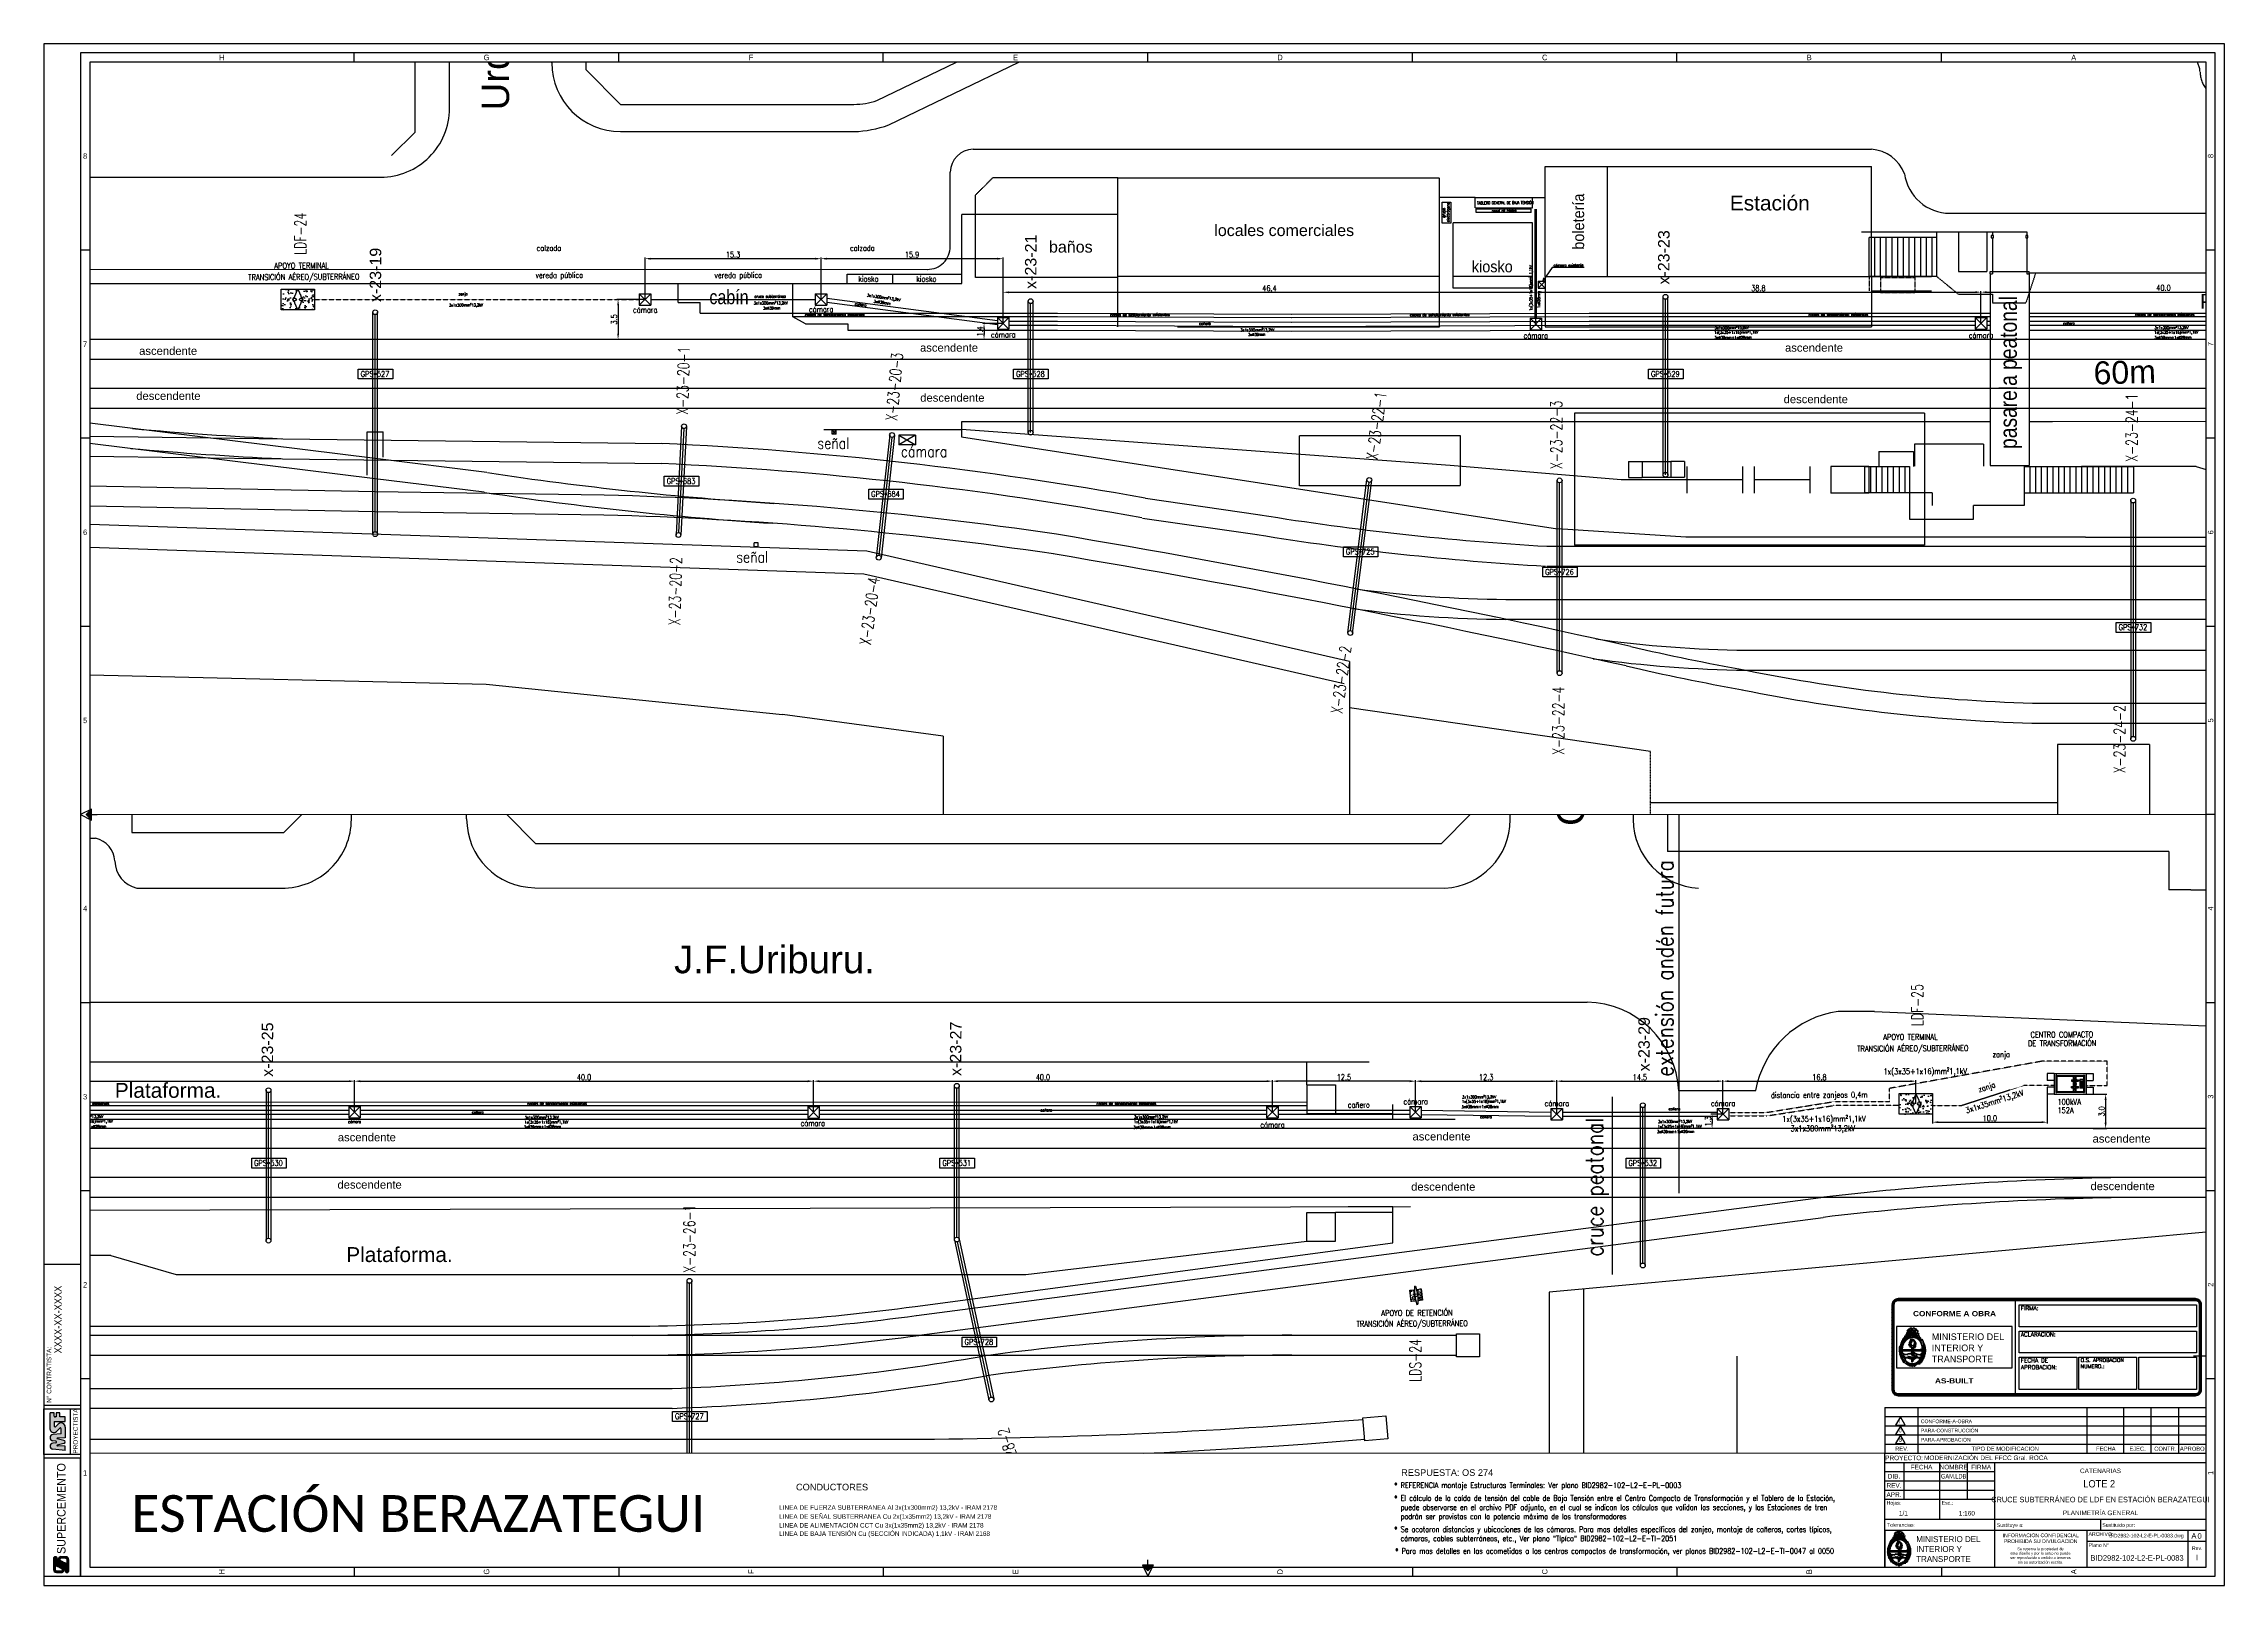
# Paper-space layout 'Layout1' of a CAD drawing. Header units: millimetres. Extents: x -154 to 1034, y -58 to 782.
# The model-space entities are those that its viewports show. They can reach past a viewport. Long polylines and large blocks are cut down to what shows.
import ezdxf
from ezdxf.enums import TextEntityAlignment as Align

# ---------------------------------------------------------------- set-up
doc = ezdxf.new("R2010")
doc.units = ezdxf.units.MM
doc.linetypes.add('DASHDOT2', pattern=[0.5, 0.25, -0.125, 0, -0.125])
doc.linetypes.add('HIDDEN2', pattern=[4.7625, 3.175, -1.5875])
for name, color, linetype in [('0_FORMATO', 7, 'Continuous'), ('C142', 142, 'Continuous'), ('CALLES', 8, 'Continuous'), ('E4_ESQUEMAS', 2, 'Continuous'), ('EDIFICIOS', 8, 'Continuous'), ('LIMITE', 8, 'DASHDOT2'), ('LINEA02', 8, 'Continuous'), ('LINEA_02', 8, 'Continuous'), ('longitud vano', 7, 'Continuous'), ('M_DIM', 1, 'Continuous'), ('n° de postación', 1, 'Continuous'), ('pórticos', 4, 'Continuous'), ('SEMICUBIERTO', 8, 'HIDDEN2'), ('TEXTO', 7, 'Continuous'), ('textos', 7, 'Continuous'), ('Textos catenaria', 7, 'Continuous'), ('vías', 8, 'Continuous')]:
    doc.layers.add(name, color=color, linetype=linetype)
doc.styles.add('ARIAL', font='arial.ttf', dxfattribs={"width": 0.8})
doc.styles.add('progresivas', font='calibri.ttf')
doc.styles.add('ROMAN_SIMPLEX', font='ROMANS')
doc.styles.add('ROMANS', font='arial.ttf', dxfattribs={"width": 0.7})
doc.styles.add('SANSSERIF', font='SAS_____.PFB', dxfattribs={"height": 0.4})
doc.styles.add('SIMPLEX', font='simplex.shx', dxfattribs={"width": 0.75})
doc.styles.add('STYLE1', font='arial.ttf')
doc.styles.add('TEXTO_SELLO', font='')
doc.styles.get('TEXTO_SELLO').set_extended_font_data('Arial Black', bold=True)
doc.linetypes.add('FENCELINE2', pattern='A,0.25,-0.1,[132,ltypeshp.shx,S=0.1,R=0,X=-0.1,Y=0],-0.1,1', length=1.45)
doc.dimstyles.new('COTA-100', dxfattribs={"dimtxt": 0.5, "dimasz": 0.5, "dimexe": 0.1, "dimexo": 0, "dimgap": 0.1, "dimtad": 1, "dimdec": 1, "dimzin": 0, "dimdsep": 46, "dimtxsty": 'SIMPLEX', "dimcen": 0.1, "dimclrd": 256, "dimclre": 256, "dimclrt": 256, "dimazin": 2, "dimtm": 1e-09, "dimtfac": 0.714286, "dimtdec": 1, "dimtmove": 2, "dimatfit": 2, "dimfxl": 0, "dimtolj": 1, "dimtzin": 0, "dimarcsym": 0})
pattern_1 = [(50, (-2624.04677, -773.78864), (0.45546167, -0.039847714), [0.047625, -0.523875]), (355, (-2624.04677, -773.78864), (-0.088107065, 0.47764161), [0.0381, -0.4191]), (100.451, (-2624.0088, -773.79196), (0.367356254, 0.43779172), [0.040475, -0.445225]), (46.1842, (-2624.04677, -773.66164), (0.6776976, -0.10510582), [0.0714375, -0.7858125]), (96.6356, (-2623.9903, -773.6704), (0.59351059, 0.61856389), [0.0607125, -0.6678375]), (351.184, (-2624.0468, -773.66164), (0.59351151, 0.6185628), [0.05715, -0.62865]), (21, (-2623.98327, -773.6934), (0.3790372, -0.255663796), [0.047625, -0.523875]), (326, (-2623.98327, -773.6934), (0.15450507, 0.460469915), [0.0381, -0.4191]), (71.4514, (-2623.9517, -773.7147), (0.53354123, 0.204807144), [0.040475, -0.445225]), (37.5, (-2624.04677, -773.78864), (0.007721508, 0.211387597), [0, -0.41402, 0, -0.42545, 0, -0.4206875]), (7.5, (-2624.04677, -773.78864), (0.167049156, 0.250451437), [0, -0.24257, 0, -0.404495, 0, -0.1603375]), (327.5, (-2624.18837, -773.78864), (0.338976488, -0.01432186), [0, -0.15875, 0, -0.4953, 0, -0.657225]), (317.5, (-2624.25187, -773.78864), (0.370322953, 0.063566228), [0, -0.206375, 0, -0.32893, 0, -0.466725])]

# ---------------------------------------------------------------- blocks, each defined once
blk = doc.blocks.new('ROTULO_CARATULA')
at = {"layer": '0_FORMATO', "color": 255}
for p, q in [((0, 0), (0, 62)), ((0, 52), (60, 52)), ((10.6, 37), (10.6, 57)), ((30, 37), (30, 57)), ((45, 37), (45, 57)), ((60, 0), (60, 57)), ((0, 47), (60, 47)), ((0, 42), (60, 42)), ((0, 37), (60, 37)), ((30, 26), (30, 37)), ((175, 26), (0, 26)), ((117.5, 26), (117.5, 20)), ((175, 20), (0, 20)), ((0, 19.4), (0, 0)), ((60, 0), (60, 19.2)), ((110, 20), (110, 0)), ((175, 14), (110, 14)), ((165, 20), (165, 0)), ((0, 0), (175, 0))]:
    blk.add_line(p, q, dxfattribs=at)
at = {"layer": '0_FORMATO', "color": 7}
for p, q in [((0, 62), (175, 62)), ((0, 57), (175, 57))]:
    blk.add_line(p, q, dxfattribs=at)
at = {"layer": '0_FORMATO', "color": 253}
for p, q in [((0, 19.9), (0, 17.7)), ((2.2, 11.9), (2.3, 12.2)), ((2.2, 11.7), (2.2, 11.9)), ((2.3, 12.2), (2.4, 12.4)), ((2.4, 12.4), (2.5, 12.6)), ((2.5, 12.6), (2.6, 12.8)), ((2.6, 12.8), (2.7, 13.1)), ((2.7, 13.1), (2.8, 13.3)), ((2.8, 13.3), (3, 13.5)), ((3, 13.5), (3.1, 13.8)), ((3.1, 13.8), (3.2, 14)), ((3.2, 14), (3.3, 14.2)), ((3.3, 14.2), (3.4, 14.4)), ((3.4, 14.4), (3.6, 14.6)), ((3.6, 14.6), (3.7, 14.9)), ((3.7, 14.9), (3.8, 15.1)), ((3.8, 15.1), (4, 15.3)), ((4, 15.3), (4.1, 15.5)), ((4.1, 15.5), (4.3, 15.7)), ((4.3, 15.7), (4.4, 16)), ((4.4, 16), (4.6, 16.2)), ((4.6, 16.2), (4.7, 16.4)), ((4.7, 16.4), (4.9, 16.6)), ((4.9, 16.6), (5, 16.8)), ((5, 16.8), (5.2, 17)), ((5.2, 18.2), (6, 19.1)), ((5.4, 18), (5.2, 18.2)), ((5.2, 17.4), (5.4, 17.7)), ((5.2, 17), (5.3, 17.2)), ((5.3, 17.2), (5.5, 17.4)), ((5.5, 17.9), (5.4, 18)), ((5.4, 17.7), (5.5, 17.8)), ((5.5, 17.8), (5.5, 17.9)), ((6, 19.1), (6.3, 19)), ((6.3, 19), (6.4, 19.1)), ((6.4, 19.1), (6.6, 19.3)), ((6.6, 19.3), (7.4, 18.8)), ((7.4, 18.8), (7.7, 19.3)), ((7.7, 19.3), (7.9, 18.8)), ((7.9, 18.8), (8.2, 19.6)), ((8.2, 19.6), (9.6, 19.1)), ((9.6, 19.1), (9.3, 18.2)), ((9.3, 18.2), (10.4, 18.2)), ((10.4, 18.2), (10.1, 16.6)), ((10.1, 16.6), (10.4, 16.7)), ((10.4, 16.7), (10.7, 16.8)), ((10.7, 16.8), (10.9, 16.9)), ((10.8, 16.6), (10.7, 16.4)), ((10.7, 16.4), (10.7, 16.2)), ((10.7, 16.2), (10.8, 16)), ((11, 17), (10.8, 16.8)), ((10.8, 16.8), (10.8, 16.6)), ((10.8, 16), (10.8, 15.8)), ((10.8, 15.8), (10.9, 15.6)), ((10.9, 15.6), (11, 15.4)), ((11, 15.4), (11.2, 15.2)), ((11.2, 15.2), (11.3, 14.9)), ((11.3, 14.9), (11.5, 14.7)), ((11.5, 14.7), (11.6, 14.5)), ((11.6, 14.5), (11.8, 14.2)), ((11.8, 14.2), (12, 14)), ((12, 14), (12.2, 13.8)), ((12.2, 13.8), (12.3, 13.6)), ((12.3, 13.6), (12.5, 13.4)), ((12.5, 13.4), (12.7, 13.2)), ((12.7, 13.2), (12.8, 13)), ((12.8, 13), (12.9, 12.8)), ((12.9, 12.8), (13, 12.6)), ((13, 12.6), (13.1, 12.5)), ((13.1, 12.5), (13.2, 12.3)), ((13.2, 12.3), (13.3, 12.1)), ((13.3, 12.1), (13.4, 11.9)), ((1.6, 9.3), (1.7, 9.6)), ((1.6, 9.1), (1.6, 9.3)), ((1.6, 8.8), (1.6, 9.1)), ((1.6, 8.6), (1.6, 8.8)), ((1.6, 8.3), (1.6, 8.6)), ((1.6, 8.1), (1.6, 8.3)), ((1.6, 7.8), (1.6, 8.1)), ((1.6, 7.6), (1.6, 7.8)), ((1.7, 7.3), (1.6, 7.6)), ((1.7, 10), (1.8, 10.3)), ((1.7, 9.8), (1.7, 10)), ((1.7, 9.6), (1.7, 9.8)), ((1.7, 7.1), (1.7, 7.3)), ((1.8, 6.8), (1.7, 7.1)), ((1.8, 10.5), (1.9, 10.8)), ((1.8, 10.3), (1.8, 10.5)), ((1.8, 6.6), (1.8, 6.8)), ((1.9, 6.3), (1.8, 6.6)), ((1.9, 11), (2, 11.2)), ((1.9, 10.8), (1.9, 11)), ((1.9, 6.1), (1.9, 6.3)), ((2, 5.8), (1.9, 6.1)), ((2, 11.2), (2.1, 11.5)), ((2.1, 5.6), (2, 5.8)), ((2.1, 11.5), (2.2, 11.7)), ((2.2, 5.3), (2.1, 5.6)), ((2.3, 5.1), (2.2, 5.3)), ((2.4, 4.8), (2.3, 5.1)), ((2.6, 4.5), (2.4, 4.8)), ((2.7, 4.3), (2.6, 4.5)), ((2.8, 4.1), (2.7, 4.3)), ((3, 3.8), (2.8, 4.1)), ((3.1, 3.6), (3, 3.8)), ((3.3, 3.4), (3.1, 3.6)), ((3.4, 3.2), (3.3, 3.4)), ((3.6, 3), (3.4, 3.2)), ((3.8, 2.8), (3.6, 3)), ((4, 2.6), (3.8, 2.8)), ((4.2, 2.4), (4, 2.6)), ((4.4, 2.2), (4.2, 2.4)), ((4.7, 2), (4.4, 2.2)), ((4.9, 1.9), (4.7, 2)), ((5.1, 1.7), (4.9, 1.9)), ((5.4, 1.6), (5.1, 1.7)), ((5.6, 1.5), (5.4, 1.6)), ((8.5, 1.8), (5.5, 2.1)), ((5.5, 2.1), (6.8, 1.3)), ((5.8, 1.4), (5.6, 1.5)), ((6.1, 1.3), (5.8, 1.4)), ((6.3, 1.3), (6.1, 1.3)), ((6.6, 1.3), (6.3, 1.3)), ((6.8, 1.3), (6.6, 1.3)), ((6.8, 1.3), (8.5, 1.8)), ((7.1, 1.3), (6.8, 1.3)), ((7.3, 1.2), (7.1, 1.3)), ((7.5, 1), (7.3, 1.2)), ((7.5, 0.8), (7.5, 1)), ((7.7, 0.5), (7.5, 0.8)), ((8.2, 1.3), (7.7, 0.5)), ((9.6, 1.6), (8.2, 1.3)), ((10.4, 2.6), (8.8, 1.8)), ((8.8, 1.8), (9.6, 1.6)), ((10.1, 1.8), (10.4, 2.6)), ((10.4, 1.9), (10.1, 1.8)), ((10.6, 2), (10.4, 1.9)), ((10.8, 2.1), (10.6, 2)), ((11, 2.3), (10.8, 2.1)), ((11.2, 2.4), (11, 2.3)), ((11.4, 2.5), (11.2, 2.4)), ((11.6, 2.7), (11.4, 2.5)), ((11.8, 2.9), (11.6, 2.7)), ((12, 3), (11.8, 2.9)), ((12.1, 3.2), (12, 3)), ((12.3, 3.4), (12.1, 3.2)), ((12.4, 3.6), (12.3, 3.4)), ((12.6, 3.8), (12.4, 3.6)), ((12.7, 4), (12.6, 3.8)), ((12.8, 4.2), (12.7, 4)), ((13, 4.4), (12.8, 4.2)), ((13.1, 4.6), (13, 4.4)), ((13.2, 4.8), (13.1, 4.6)), ((13.3, 5), (13.2, 4.8)), ((13.4, 5.3), (13.3, 5)), ((13.4, 11.9), (13.5, 11.6)), ((13.5, 5.5), (13.4, 5.3)), ((13.5, 11.6), (13.6, 11.4)), ((13.6, 5.7), (13.5, 5.5)), ((13.6, 11.4), (13.7, 11.2)), ((13.7, 6.2), (13.6, 6)), ((13.6, 6), (13.6, 5.7)), ((13.7, 11.2), (13.7, 10.9)), ((13.7, 10.9), (13.8, 10.7)), ((13.8, 6.4), (13.7, 6.2)), ((13.8, 10.7), (13.8, 10.5)), ((13.8, 10.5), (13.9, 10.2)), ((13.9, 6.9), (13.8, 6.7)), ((13.8, 6.7), (13.8, 6.4)), ((13.9, 10.2), (13.9, 10)), ((13.9, 10), (14, 9.7)), ((14, 7.7), (13.9, 7.4)), ((13.9, 7.4), (13.9, 7.2)), ((13.9, 7.2), (13.9, 6.9)), ((14, 9.7), (14, 9.5)), ((14, 9.5), (14, 9.2)), ((14, 9.2), (14, 9)), ((14, 9), (14, 8.7)), ((14, 8.7), (14, 8.5)), ((14, 8.5), (14, 8.2)), ((14, 8.2), (14, 7.9)), ((14, 7.9), (14, 7.7))]:
    blk.add_line(p, q, dxfattribs=at)
at = {"layer": '0_FORMATO'}
blk.add_line((60, 19.2), (60, 21.6), dxfattribs=at)
at = {"layer": '0_FORMATO', "color": 253}
for points in [[(0, 19.9), (0, 19.9)], [(2.2, 12.2), (2.2, 11.9), (2.2, 11.6), (2.2, 11.4), (2.3, 11.2), (2.5, 11.1), (2.7, 10.9), (2.5, 11.4), (3.3, 11.1), (2.2, 12.2)], [(3.3, 14.4), (3.1, 14.1), (3, 13.9), (2.8, 13.6), (2.7, 13.4), (2.6, 13.1), (2.6, 12.8), (2.5, 12.6), (2.5, 12.3), (2.5, 12), (2.6, 12.2), (2.7, 12.4), (2.9, 12.6), (3, 12.9), (3.1, 13.1), (3.2, 13.4), (3.3, 13.7), (3.3, 13.9), (3.3, 14.2), (3.3, 14.4)], [(2.7, 8.9), (7.4, 8.9), (7.4, 10), (7.2, 10.1), (7.1, 10.3), (6.9, 10.4), (6.8, 10.6), (6.7, 10.8), (6.6, 11), (6.5, 11.2), (6.5, 11.4), (6.4, 11.7), (6.4, 11.9), (6.4, 12.1), (6.4, 12.4), (6.4, 12.6), (6.5, 12.8), (6.6, 13), (6.6, 13.2), (6.8, 13.3), (6.9, 13.5), (7.1, 13.6), (7.2, 13.7), (7.4, 13.8), (7.7, 13.8), (7.9, 13.8), (8.1, 13.7), (8.3, 13.7), (8.5, 13.6), (8.6, 13.4), (8.8, 13.3), (8.9, 13.2), (9, 13), (9.1, 12.8), (9.2, 12.6), (9.3, 12.4), (9.3, 12.2), (9.4, 12), (9.4, 11.8), (9.4, 11.6), (9.3, 11.4), (9.3, 11.2), (9.2, 11), (9.1, 10.8), (9, 10.6), (8.9, 10.5), (8.8, 10.3), (8.6, 10.2), (8.4, 10.1), (8.2, 10), (8.2, 8.9), (12.6, 8.9), (12.6, 9.2), (12.6, 9.5), (12.6, 9.7), (12.5, 10), (12.5, 10.2), (12.5, 10.4), (12.4, 10.7), (12.4, 10.9), (12.3, 11.1), (12.3, 11.3), (12.2, 11.5), (12.1, 11.7), (12, 11.9), (12, 12.1), (11.9, 12.3), (11.8, 12.4), (11.7, 12.6), (11.6, 12.8), (11.5, 12.9), (11.4, 13.1), (11.3, 13.2), (11.2, 13.3), (11.1, 13.5), (10.9, 13.6), (10.8, 13.7), (10.7, 13.8), (10.6, 13.9), (10.4, 14), (10.3, 14.1), (10.1, 14.2), (10, 14.3), (9.9, 14.4), (9.7, 14.4), (9.6, 14.5), (9.4, 14.6), (9.3, 14.6), (9.1, 14.7), (9, 14.7), (8.8, 14.7), (8.7, 14.8), (8.5, 14.8), (8.3, 14.8), (8.2, 14.8), (8, 14.8), (7.9, 14.8), (7.7, 14.8), (7.6, 14.8), (7.4, 14.8), (7.2, 14.8), (7.1, 14.7), (6.9, 14.7), (6.8, 14.7), (6.6, 14.6), (6.5, 14.6), (6.3, 14.5), (6.2, 14.5), (6, 14.4), (5.9, 14.3), (5.7, 14.2), (5.6, 14.1), (5.4, 14.1), (5.3, 14), (5.1, 13.9), (5, 13.7), (4.9, 13.6), (4.7, 13.5), (4.6, 13.4), (4.5, 13.3), (4.3, 13.1), (4.2, 13), (4.1, 12.8), (4, 12.7), (3.9, 12.5), (3.8, 12.3), (3.7, 12.2), (3.6, 12), (3.5, 11.8), (3.4, 11.6), (3.3, 11.4), (3.2, 11.2), (3.2, 11), (3.1, 10.8), (3, 10.6), (3, 10.4), (2.9, 10.2), (2.9, 9.9), (2.8, 9.7), (2.8, 9.4), (2.8, 9.2), (2.7, 8.9)], [(2.7, 12.2), (3.3, 11.7), (3.3, 12.2), (2.7, 12.2)], [(3, 13.6), (2.9, 13.2), (2.9, 13), (2.9, 12.7), (3.1, 12.5), (3.3, 12.2), (3.2, 12.5), (3.3, 12.7), (3.6, 12.8), (3, 13.6)], [(3.3, 13.3), (3.3, 13), (3.3, 12.9), (3, 12.8), (3.3, 12), (3.5, 12.2), (3.6, 12.5), (3.6, 12.7), (3.6, 12.9), (3.5, 13.1), (3.3, 13.3)], [(3.8, 14.1), (3.8, 13.8), (3.8, 13.7), (3.6, 13.6), (3.3, 13.6), (4.1, 13), (4.7, 14.1), (3.8, 14.1)], [(3.6, 14.7), (3.8, 14.4), (3.6, 14.7)], [(3.8, 15), (3.8, 14.6), (3.7, 14.3), (3.8, 14.1), (3.9, 13.8), (4.1, 13.6), (4.1, 13.9), (4.2, 14.1), (4.3, 14.1), (4.7, 14.1), (4.4, 15), (3.8, 15)], [(4.4, 15.5), (4.7, 13.9), (5.5, 14.7), (4.4, 15.5)], [(4.7, 15.8), (4.7, 14.7), (5.7, 15), (5.5, 15.8), (4.7, 15.8)], [(6.3, 18.8), (5.5, 17.2), (4.9, 17.2), (4.9, 15.5), (5.2, 15.5), (5.4, 15.4), (5.5, 15.3), (5.4, 15.1), (5.2, 15), (5.4, 14.9), (5.7, 14.9), (5.9, 14.9), (6.2, 14.9), (6.5, 14.9), (6.8, 15), (7.1, 15), (7.4, 15.1), (7.7, 15.2), (7.9, 15.3), (8.2, 15.4), (8.4, 15.5), (8.6, 15.6), (8.8, 15.8), (5.7, 15.2), (6.3, 18.8)], [(6, 19.1), (5.2, 18.2), (5.5, 18.2), (5.8, 18.2), (5.9, 18.3), (6, 18.5), (6.1, 18.8), (6, 19.1)], [(5.7, 17.4), (5.5, 16.1), (5.7, 16.3), (5.8, 16.5), (5.9, 16.7), (5.9, 16.9), (5.9, 17.1), (5.7, 17.4)], [(5.7, 16.1), (5.7, 15.2), (6.3, 15.2), (6.3, 16.1), (5.7, 16.1)], [(6.6, 18.2), (6, 16.9), (6.2, 17.1), (6.4, 17.4), (6.5, 17.6), (6.6, 17.9), (6.6, 18.2)], [(6, 16.3), (6.8, 16.3), (6.6, 17.4), (7.7, 17.4), (7.4, 16.6), (8.2, 16.6), (7.9, 17.4), (8.8, 17.4), (8.8, 17), (8.8, 16.8), (9, 16.6), (9.3, 16.3), (9.3, 16.6), (9.2, 16.9), (9.1, 17.1), (9, 17.3), (8.9, 17.5), (8.8, 17.6), (8.6, 17.8), (8.5, 17.9), (8.3, 18), (8.2, 18), (8, 18.1), (7.9, 18.1), (7.7, 18.1), (7.5, 18), (7.4, 18), (7.2, 17.9), (7.1, 17.8), (6.9, 17.7), (6.7, 17.5), (6.6, 17.4), (6.5, 17.2), (6.3, 17), (6.2, 16.8), (6.1, 16.6), (6, 16.3)], [(6, 16.3), (6, 15.5), (6.6, 16.1), (7.4, 15.8), (7.1, 16), (6.9, 16.2), (6.7, 16.3), (6.4, 16.3), (6, 16.3)], [(6.8, 13.3), (7.7, 13), (6.3, 11.1), (9, 10.9), (8.2, 11.1), (9, 11.4), (9, 11.7), (8.9, 12), (8.8, 12.2), (8.8, 12.5), (8.7, 12.7), (8.6, 12.9), (8.4, 13.1), (8.3, 13.2), (8.1, 13.3), (7.9, 13.4), (7.7, 13.4), (7.5, 13.4), (7.2, 13.4), (6.8, 13.3)], [(6.6, 12.5), (6.3, 11.7), (6.6, 12.5)], [(6.5, 15.1), (6.7, 15.1), (6.5, 15.1)], [(8.2, 19.6), (8.1, 19.3), (7.9, 19.1), (7.8, 19.1), (7.6, 19.2), (7.4, 19.3), (6.6, 19.3), (6.7, 19.1), (6.8, 18.9), (7, 18.7), (7.1, 18.6), (7.3, 18.5), (7.5, 18.4), (7.7, 18.4), (7.9, 18.4), (8.2, 18.4), (8.4, 18.4), (8.6, 18.5), (8.9, 18.6), (9.1, 18.6), (9.3, 18.7), (9.6, 18.8), (8.2, 19.6)], [(6.6, 17.4), (6.7, 17.1), (6.8, 16.9), (7, 16.7), (7.1, 16.6), (7.4, 16.5), (7.6, 16.4), (7.9, 16.3), (7.7, 17.4), (6.6, 17.4)], [(6.6, 16.1), (6.6, 15.5), (7.1, 15.5), (6.6, 16.1)], [(6.8, 13.9), (6.6, 12.8), (7.4, 13.9), (6.8, 13.9)], [(6.8, 17.4), (6.8, 16.9), (7.4, 16.9), (7.4, 17.4), (6.8, 17.4)], [(6.8, 12.2), (7.7, 13), (7.3, 13), (7.1, 12.9), (7, 12.8), (6.9, 12.5), (6.8, 12.2)], [(6.9, 18.3), (7, 18.2), (6.9, 18.3)], [(7.4, 15.5), (8.8, 15.8), (8.8, 15), (9, 15.1), (9.3, 15.1), (9.5, 15.2), (9.7, 15.2), (9.9, 15.2), (10.1, 15.2), (10.1, 15.1), (10.2, 14.9), (10.1, 14.7), (10.9, 15), (10.9, 15.5), (10.8, 15.6), (10.6, 15.6), (10.4, 15.7), (10.1, 15.8), (9.9, 15.9), (9.7, 16), (9.5, 16.1), (9.2, 16.2), (9, 16.2), (8.8, 16.3), (8.6, 16.3), (8.4, 16.3), (8.2, 16.3), (8, 16.3), (7.9, 16.2), (7.7, 16.1), (7.6, 15.9), (7.5, 15.8), (7.4, 15.5)], [(7.4, 14.1), (8.2, 13.9), (7.4, 14.1)], [(7.6, 13.8), (7.8, 13.7), (7.6, 13.8)], [(7.7, 16.1), (7.9, 15.8), (7.7, 16.1)], [(7.8, 19.2), (7.8, 19), (7.8, 19.2)], [(7.9, 17.4), (7.9, 16.9), (8.8, 16.9), (8.8, 17.4), (7.9, 17.4)], [(7.9, 13.9), (8.8, 13.3), (7.9, 13.9)], [(8.2, 16.9), (9, 16.3), (8.2, 16.9)], [(8.5, 18.5), (8.5, 18), (9, 18), (8.5, 18.5)], [(8.8, 18), (9.9, 16.3), (9.8, 16.6), (9.6, 16.9), (9.5, 17.2), (9.4, 17.4), (9.2, 17.6), (9, 17.8), (8.8, 18)], [(8.8, 13.3), (8.8, 12), (8.8, 13.3)], [(9, 18.8), (9.3, 15.8), (10.7, 15.5), (10.7, 16.6), (10.1, 16.6), (10.4, 18.2), (9, 18.8)], [(9, 15.2), (10.4, 15), (9, 15.2)], [(9, 12.5), (9.3, 10.3), (9.4, 10.6), (9.5, 10.9), (9.5, 11.2), (9.5, 11.4), (9.4, 11.7), (9.3, 12), (9.2, 12.2), (9, 12.5)], [(9.1, 12.9), (9.2, 12.7), (9.1, 12.9)], [(9.7, 17.2), (9.8, 17.1), (9.7, 17.2)], [(10.1, 14.7), (11.5, 13), (12, 13.6), (12.9, 13), (12.6, 13.9), (11.2, 13.6), (11.2, 13.9), (11.1, 14.2), (10.9, 14.3), (10.7, 14.5), (10.5, 14.6), (10.1, 14.7)], [(10.7, 15), (12, 13.6), (12, 13.9), (11.9, 14.2), (11.8, 14.5), (11.7, 14.6), (11.5, 14.8), (11.3, 14.9), (11, 14.9), (10.7, 15)], [(11.4, 13.8), (11.6, 13.7), (11.4, 13.8)], [(12, 13.6), (11.9, 13.3), (11.8, 13), (11.8, 12.8), (11.9, 12.6), (12, 12.5), (12.3, 12.3), (12.6, 12.2), (12, 11.7), (12.3, 10.9), (13.4, 10.9), (13.1, 13), (12, 13.6)], [(12.2, 12.1), (12.4, 12), (12.2, 12.1)], [(13.1, 12.2), (13.1, 12), (13.1, 11.8), (13.1, 11.5), (13, 11.3), (12.9, 11.1), (12.9, 10.8), (12.9, 10.6), (12.8, 10.4), (12.9, 10.2), (12.9, 10.1), (13, 9.9), (13.2, 9.8), (13.4, 9.8), (12.9, 10.3), (14, 10.3), (13.1, 12.2)], [(12.9, 12.5), (13.1, 12.2), (12.9, 12.5)], [(1.4, 10.3), (1.4, 8.1), (1.6, 8.9), (2.5, 9.2), (2.3, 9.4), (2.2, 9.5), (2.1, 9.6), (2.1, 9.6), (2.2, 9.7), (2.5, 9.8), (1.4, 10.3)], [(6, 11.7), (6.1, 11.4), (6.2, 11.1), (6.3, 10.9), (6.4, 10.7), (6.6, 10.6), (6.8, 10.5), (7.1, 10.4), (7.4, 10.3), (7.4, 8.9), (2.7, 8.9), (2.8, 9.2), (2.8, 9.5), (2.8, 9.7), (2.8, 10), (2.9, 10.3), (2.9, 10.5), (2.8, 10.8), (2.7, 11), (2.6, 11.2), (2.5, 11.4), (2.7, 10.9), (1.9, 11.1), (1.6, 10), (2.2, 10.6), (1.9, 9.2), (2.5, 7.6), (2.7, 8.7), (7.4, 8.7), (7.4, 6.8), (7.9, 8.7), (8.2, 8.7), (8.5, 8.7), (8.7, 8.7), (9, 8.7), (9.3, 8.7), (9.5, 8.7), (9.8, 8.7), (10.1, 8.7), (10.3, 8.7), (10.6, 8.7), (10.9, 8.7), (11.1, 8.7), (11.4, 8.7), (11.6, 8.6), (11.9, 8.6), (12.1, 8.5), (12.4, 8.4), (12.6, 8.3), (12.8, 8.2), (13.1, 8.1), (13.3, 7.9), (13.5, 7.8), (13.7, 7.6), (12.6, 7.8), (12, 4.8), (10.7, 5.1), (11.5, 4.6), (10.1, 2.6), (11.2, 2.6), (12.6, 5.9), (13.7, 5.7), (12.9, 6.2), (12.9, 7.3), (13.7, 6.5), (14, 10.3), (13.1, 8.4), (13.1, 9.5), (12.9, 9.4), (12.6, 9.3), (12.4, 9.2), (12.1, 9.1), (11.8, 9), (11.6, 9), (11.3, 8.9), (11, 8.9), (10.7, 8.9), (10.5, 8.9), (10.2, 8.9), (9.9, 8.9), (9.6, 8.9), (9.3, 8.9), (9, 8.9), (8.8, 8.9), (8.5, 8.9), (8.2, 8.9), (7.9, 8.9), (8.5, 10.6), (7.1, 11.1), (7.1, 10.8), (7, 10.7), (6.9, 10.6), (6.6, 10.6), (6.3, 10.6), (6, 11.7)], [(1.6, 8.9), (1.7, 8.6), (1.8, 8.3), (1.8, 8.1), (2, 7.9), (2.2, 7.7), (2.5, 7.6), (1.9, 8.1), (2.5, 8.9), (1.6, 8.9)], [(1.6, 7.8), (1.6, 6.5), (1.9, 7.3), (2.5, 6.8), (2.5, 7.1), (2.5, 7.3), (2.3, 7.5), (2.2, 7.6), (1.9, 7.7), (1.6, 7.8)], [(1.9, 7.3), (1.6, 6.2), (2.7, 6.2), (1.9, 7.3)], [(1.9, 10.6), (1.9, 10), (2.5, 10), (1.9, 10.6)], [(2.7, 6.8), (1.9, 5.7), (3, 5.4), (2.7, 6.8)], [(1.9, 5.1), (3.3, 4.8), (3, 5.9), (1.9, 5.1)], [(2, 11.8), (2.1, 11.6), (2, 11.8)], [(2.1, 9.7), (2.3, 9.6), (2.1, 9.7)], [(2.1, 8.3), (2.3, 8.2), (2.1, 8.3)], [(2.3, 5.2), (2.4, 5), (2.3, 5.2)], [(2.5, 4.3), (4.4, 3.5), (4.4, 4.8), (4.1, 4.9), (3.8, 5), (3.6, 5), (3.3, 4.9), (3.1, 4.8), (2.9, 4.7), (2.7, 4.5), (2.5, 4.3)], [(2.7, 8.7), (3, 8.6), (3.2, 8.5), (3.5, 8.4), (3.8, 8.4), (4, 8.4), (4.3, 8.3), (4.6, 8.3), (4.9, 8.3), (5.2, 8.3), (5.5, 8.3), (5.7, 8.3), (6, 8.3), (6.3, 8.4), (6.6, 8.4), (6.9, 8.4), (7.1, 8.4), (7.4, 8.4), (7.1, 8.5), (6.9, 8.6), (6.6, 8.6), (6.4, 8.7), (6.1, 8.7), (5.8, 8.7), (5.5, 8.7), (5.2, 8.7), (5, 8.7), (4.7, 8.7), (4.4, 8.7), (4.1, 8.7), (3.8, 8.7), (3.5, 8.7), (3.3, 8.7), (3, 8.7), (2.7, 8.7)], [(2.7, 8.4), (2.8, 8.1), (2.8, 7.9), (2.9, 7.6), (3, 7.4), (3.1, 7.3), (3.3, 7.1), (3.4, 7), (3.6, 7), (3.7, 6.9), (3.9, 6.8), (4.1, 6.8), (4.3, 6.8), (4.5, 6.8), (4.7, 6.8), (4.9, 6.8), (5.2, 6.9), (5.4, 6.9), (5.6, 7), (5.8, 7), (6.1, 7.1), (6.3, 7.1), (6.5, 7.2), (6.7, 7.2), (7, 7.2), (7.2, 7.3), (7.4, 7.3), (7.4, 8.4), (2.7, 8.4)], [(2.7, 7.3), (3, 7), (2.7, 7.3)], [(2.7, 7), (3, 6.8), (2.7, 7)], [(2.7, 4.6), (2.9, 4.3), (3, 4), (3.1, 3.9), (3.3, 3.7), (3.5, 3.6), (3.8, 3.5), (3.7, 3.8), (3.6, 4), (3.5, 4.2), (3.3, 4.3), (3.1, 4.5), (2.7, 4.6)], [(2.8, 10.4), (2.9, 10.2), (2.8, 10.4)], [(3, 6.2), (3.1, 6), (3.3, 5.9), (3.4, 5.8), (3.6, 5.7), (3.9, 5.6), (4.1, 5.5), (4.3, 5.4), (4.6, 5.4), (4.9, 5.3), (5.2, 5.3), (5.5, 5.3), (5.8, 5.3), (6.1, 5.2), (6.4, 5.2), (6.7, 5.2), (7, 5.3), (7.3, 5.3), (7.5, 5.3), (7.8, 5.3), (8.1, 5.3), (8.3, 5.3), (8.6, 5.4), (8.8, 5.4), (8.8, 6.2), (9, 6.1), (9.2, 6), (9.4, 5.9), (9.6, 5.8), (9.8, 5.7), (10, 5.6), (10.2, 5.5), (10.4, 5.4), (10.6, 5.3), (10.8, 5.3), (11, 5.3), (11.2, 5.3), (11.4, 5.3), (11.6, 5.4), (11.8, 5.4), (11.9, 5.6), (12.1, 5.7), (12.2, 5.9), (12.3, 6.2), (12.1, 6.2), (11.8, 6.3), (11.5, 6.3), (11.3, 6.4), (11, 6.4), (10.8, 6.5), (10.5, 6.5), (10.2, 6.6), (10, 6.7), (9.7, 6.7), (9.5, 6.8), (9.2, 6.8), (8.9, 6.8), (8.7, 6.9), (8.4, 6.9), (8.2, 6.9), (7.9, 6.9), (7.6, 6.8), (7.4, 6.8), (8.8, 6.5), (8.4, 6.4), (8.1, 6.4), (7.9, 6.4), (7.7, 6.4), (7.5, 6.6), (7.3, 6.8), (7.1, 7), (3, 6.2)], [(3, 6.2), (4.1, 6.5), (3.8, 6.6), (3.5, 6.6), (3.3, 6.5), (3, 6.2)], [(3, 3.7), (3.3, 2.9), (4.1, 3.2), (3, 3.7)], [(3.3, 5.4), (3.6, 5.1), (3.3, 5.4)], [(3.6, 3.2), (3.8, 2.9), (3.9, 2.7), (4.1, 2.6), (4.4, 2.5), (4.6, 2.4), (4.9, 2.4), (5.2, 2.4), (4.7, 3.5), (3.6, 3.2)], [(3.6, 2.9), (3.8, 2.6), (3.6, 2.9)], [(7.4, 2.9), (7.4, 4.6), (3.8, 4.8), (3.9, 4.6), (4.1, 4.4), (4.2, 4.2), (4.3, 4), (4.5, 3.8), (4.6, 3.6), (4.8, 3.4), (5, 3.3), (5.1, 3.1), (5.3, 3), (5.5, 2.9), (5.7, 2.8), (5.9, 2.7), (6.1, 2.6), (6.3, 2.5), (6.5, 2.4), (6.7, 2.3), (6.9, 2.3), (7.1, 2.3), (7.3, 2.2), (7.5, 2.2), (7.7, 2.2), (7.9, 2.2), (8.1, 2.2), (8.3, 2.2), (8.5, 2.3), (8.7, 2.3), (8.9, 2.4), (9.1, 2.4), (9.3, 2.5), (9.5, 2.6), (9.7, 2.7), (9.9, 2.8), (10.1, 2.9), (10.3, 3.1), (10.5, 3.2), (10.6, 3.4), (10.8, 3.5), (10.9, 3.7), (11.1, 3.9), (11.2, 4.1), (11.4, 4.3), (11.5, 4.6), (11.2, 4.7), (10.9, 4.8), (10.6, 4.9), (10.3, 4.9), (10.1, 4.9), (9.9, 4.9), (9.7, 4.9), (9.5, 4.8), (9.4, 4.8), (9.2, 4.7), (9, 4.6), (8.9, 4.5), (8.8, 4.4), (8.6, 4.2), (8.5, 4.1), (8.3, 3.9), (8.1, 3.7), (8, 3.5), (7.8, 3.3), (7.6, 3.1), (7.4, 2.9)], [(4.1, 6.8), (5.5, 6.5), (4.1, 6.8)], [(4.1, 4), (4.4, 3.7), (4.1, 4)], [(4.9, 2.9), (4.9, 2.6), (4.8, 2.5), (4.7, 2.4), (4.4, 2.4), (4.1, 2.4), (5.2, 1.8), (6.8, 1.8), (4.9, 2.9)], [(4.4, 3.7), (5.2, 2.9), (4.4, 3.7)], [(4.5, 5.2), (4.6, 5), (4.5, 5.2)], [(4.8, 5.3), (5, 5.2), (4.8, 5.3)], [(5.2, 5.1), (6.6, 5.4), (6.3, 5.5), (6, 5.6), (5.8, 5.6), (5.6, 5.5), (5.4, 5.4), (5.2, 5.1)], [(5.2, 2.9), (5.5, 2.6), (5.2, 2.9)], [(5.2, 2.1), (5.4, 1.8), (5.6, 1.6), (5.8, 1.5), (6, 1.3), (6.3, 1.2), (6.5, 1.1), (6.8, 1), (5.2, 2.1)], [(5.4, 2.3), (5.6, 2.2), (5.4, 2.3)], [(5.6, 6.8), (5.7, 6.7), (5.6, 6.8)], [(5.7, 7), (7.4, 7), (5.7, 7)], [(5.7, 5.4), (6.6, 4.8), (5.7, 5.4)], [(5.7, 2.6), (6, 2.4), (5.7, 2.6)], [(6, 7.3), (6.3, 7), (6, 7.3)], [(6.3, 10.9), (7.4, 10.6), (6.3, 10.9)], [(6.3, 5.4), (6.6, 5.1), (6.3, 5.4)], [(6.3, 4.8), (6.6, 4.6), (6.3, 4.8)], [(6.3, 2.4), (6.6, 2.1), (6.3, 2.4)], [(6.6, 10.9), (7.4, 11.4), (6.6, 10.9)], [(6.6, 10.3), (7.4, 10), (6.6, 10.3)], [(6.6, 5.7), (6.6, 5.1), (7.4, 5.1), (6.6, 5.7)], [(6.6, 4.6), (6.9, 4.6), (7.2, 4.7), (7.4, 4.8), (7.6, 4.9), (7.8, 5.1), (7.9, 5.4), (7.6, 5.3), (7.3, 5.3), (7.1, 5.2), (6.9, 5.1), (6.7, 4.9), (6.6, 4.6)], [(6.8, 4.8), (7.1, 4.6), (6.8, 4.8)], [(6.9, 1.6), (7, 1.5), (6.9, 1.6)], [(7.1, 7), (7.2, 6.7), (7.3, 6.5), (7.4, 6.4), (7.6, 6.3), (7.9, 6.2), (7.1, 7)], [(7.1, 1.8), (7.9, 1.6), (7.4, 0.7), (8.8, 1.8), (7.1, 1.8)], [(7.4, 4.6), (7.4, 3.2), (7.4, 4.6)], [(7.4, 3.2), (7.7, 2.9), (7.4, 3.2)], [(7.6, 1.5), (7.8, 1.4), (7.6, 1.5)], [(7.9, 5.1), (7.7, 3.2), (7.9, 5.1)], [(7.7, 3.2), (7.9, 2.9), (7.7, 3.2)], [(7.8, 0.8), (7.8, 0.6), (7.8, 0.8)], [(8.2, 11.4), (9, 11.1), (7.9, 10.9), (9.3, 10.3), (9.3, 11.4), (8.2, 11.4)], [(7.9, 10.3), (7.9, 8.9), (8.2, 10), (9.3, 10), (7.9, 10.3)], [(7.9, 8.7), (7.9, 8.3), (8, 8), (8, 7.8), (8.1, 7.5), (8.3, 7.3), (8.5, 7), (7.9, 8.7)], [(7.9, 6.8), (7.9, 6.2), (8.5, 6.2), (8.5, 6.8), (7.9, 6.8)], [(7.9, 4.6), (7.9, 3.2), (7.9, 4.6)], [(8.2, 8.7), (8.5, 8.6), (8.7, 8.5), (9, 8.4), (9.2, 8.4), (9.5, 8.4), (9.8, 8.3), (10.1, 8.3), (10.4, 8.3), (10.6, 8.3), (10.9, 8.3), (11.2, 8.3), (11.5, 8.4), (11.8, 8.4), (12.1, 8.4), (12.3, 8.4), (12.6, 8.4), (12.3, 8.5), (12.1, 8.6), (11.8, 8.6), (11.6, 8.7), (11.3, 8.7), (11, 8.7), (10.7, 8.7), (10.4, 8.7), (10.2, 8.7), (9.9, 8.7), (9.6, 8.7), (9.3, 8.7), (9, 8.7), (8.7, 8.7), (8.5, 8.7), (8.2, 8.7)], [(8.2, 8.4), (8.3, 8.2), (8.4, 8), (8.5, 7.9), (8.6, 7.7), (8.7, 7.5), (8.9, 7.4), (9, 7.3), (9.2, 7.1), (9.4, 7), (9.6, 6.9), (9.7, 6.9), (9.9, 6.8), (10.1, 6.7), (10.3, 6.7), (10.5, 6.7), (10.7, 6.6), (10.9, 6.6), (11.1, 6.6), (11.3, 6.7), (11.4, 6.7), (11.6, 6.8), (11.8, 6.9), (11.9, 7), (12.1, 7.1), (12.2, 7.2), (12.3, 7.3), (12.4, 7.5), (12.5, 7.7), (12.5, 7.9), (12.6, 8.1), (12.6, 8.4), (8.2, 8.4)], [(8.2, 5.4), (8.2, 4.6), (8.8, 4.6), (8.8, 5.4), (8.2, 5.4)], [(8.4, 11.9), (8.6, 11.8), (8.4, 11.9)], [(8.5, 7.3), (9.6, 6.8), (8.5, 7.3)], [(8.5, 6.5), (8.8, 6.2), (8.5, 6.5)], [(8.5, 5.9), (8.8, 5.1), (8.5, 5.9)], [(9.3, 5.9), (8.5, 5.1), (8.8, 5.1), (9, 5.1), (9.2, 5.2), (9.3, 5.3), (9.4, 5.4), (9.4, 5.7), (9.3, 5.9)], [(8.8, 1.6), (8.5, 1), (9, 1), (8.8, 1.6)], [(8.7, 2), (8.8, 1.9), (8.7, 2)], [(8.8, 5.9), (9.3, 5.4), (9.3, 5.9), (8.8, 5.9)], [(8.8, 2.4), (9, 2.1), (8.8, 2.4)], [(8.9, 6.1), (9.1, 6), (8.9, 6.1)], [(9, 7.3), (9.3, 7), (9, 7.3)], [(9, 5.1), (9.3, 4.8), (9, 5.1)], [(9, 1.8), (10.1, 2.4), (9.8, 2.4), (9.6, 2.4), (9.4, 2.3), (9.2, 2.1), (9, 1.8)], [(9.2, 1.5), (9.4, 1.4), (9.2, 1.5)], [(9.6, 7), (9.6, 6.5), (10.1, 6.5), (9.6, 7)], [(9.6, 5.9), (9.9, 5.7), (9.6, 5.9)], [(9.8, 1.7), (9.9, 1.6), (9.8, 1.7)], [(9.9, 5.5), (10, 5.3), (9.9, 5.5)], [(9.9, 2.9), (10.1, 2.6), (9.9, 2.9)], [(10, 6.9), (10.2, 6.8), (10, 6.9)], [(10.1, 5.4), (10.4, 5.1), (10.1, 5.4)], [(10.1, 2.1), (11.5, 2.1), (10.1, 2.1)], [(10.3, 6.7), (10.5, 6.6), (10.3, 6.7)], [(11.2, 3.5), (11.1, 3.2), (11, 3.1), (11, 3), (11.1, 2.9), (11.2, 2.6), (11, 2.8), (10.9, 2.9), (10.8, 2.9), (10.6, 2.8), (10.4, 2.6), (12, 2.6), (12, 3.2), (11.2, 3.5)], [(10.5, 5.2), (10.6, 5), (10.5, 5.2)], [(10.7, 6.8), (10.9, 6.5), (10.7, 6.8)], [(10.9, 4.8), (11.2, 4.6), (10.9, 4.8)], [(11, 6.6), (11.1, 6.4), (11, 6.6)], [(11.2, 5.1), (12, 4.8), (11.2, 5.1)], [(11.2, 4.3), (11.5, 4), (11.2, 4.3)], [(11.4, 6.4), (11.6, 6.3), (11.4, 6.4)], [(11.8, 4.6), (12.3, 3.7), (11.5, 3.5), (12.3, 2.9), (13.1, 4.8), (11.8, 4.6)], [(11.5, 4), (12.3, 3.5), (11.5, 4)], [(12, 6.4), (12.1, 6.3), (12, 6.4)], [(12, 5.7), (12.3, 5.4), (12, 5.7)], [(12.2, 4.2), (12.4, 4.1), (12.2, 4.2)], [(12.3, 6.8), (12.6, 6.5), (12.3, 6.8)], [(12.6, 5.9), (12.3, 4.8), (12.6, 4.9), (12.8, 5), (13, 5.2), (13, 5.3), (12.9, 5.5), (12.8, 5.7), (12.6, 5.9)], [(12.4, 11.5), (12.5, 11.3), (12.4, 11.5)], [(12.6, 10.9), (12.6, 10.3), (13.1, 10.9), (12.6, 10.9)], [(12.6, 9.8), (12.6, 8.9), (12.6, 9.8)], [(12.6, 8.7), (12.6, 7.8), (12.6, 8.7)], [(12.9, 10.3), (13.4, 9.8), (13.1, 8.4), (13.3, 8.6), (13.5, 8.8), (13.6, 9), (13.6, 9.3), (13.7, 9.5), (13.7, 9.8), (13.7, 10), (13.7, 10.3), (13.7, 10.6), (12.9, 10.3)], [(12.9, 8.1), (13.7, 7.6), (12.9, 8.1)], [(12.9, 7.3), (12.9, 6.2), (13.7, 6.2), (13.7, 7.3), (12.9, 7.3)], [(13.1, 5.9), (13.1, 4.8), (13.1, 5.9)], [(14, 8.5), (14.1, 8.3), (14, 8.5)]]:
    blk.add_lwpolyline(points, dxfattribs=at)
at = {"layer": '0_FORMATO', "color": 255, "style": 'STYLE1'}
for s, p in [('PROYECTO:', (10.5, 59.5)), ('DIB.', (5, 49.5)), ('FECHA', (20, 54.5)), ('FIRMA', (52.5, 54.5)), ('APR.', (5, 39.5)), ('REV.', (5, 44.5))]:
    blk.add_text(s, height=2.5, dxfattribs=at).set_placement(p, align=Align.MIDDLE)
at = {"layer": '0_FORMATO', "color": 255, "style": 'STYLE1', "width": 0.8}
blk.add_text('NOMBRE', height=2.5, dxfattribs=at).set_placement((37.5, 54.5), align=Align.MIDDLE)
at = {"layer": '0_FORMATO', "color": 255, "style": 'STYLE1'}
for s, p in [('Hojas:', (1, 36)), ('Esc.:', (31, 36)), ('ARCHIVO:', (111, 19))]:
    blk.add_text(s, height=2, dxfattribs=at).set_placement(p, align=Align.TOP_LEFT)
at = {"layer": '0_FORMATO', "color": 255, "style": 'STYLE1', "width": 0.8}
for s, p in [('Tolerancias: ', (1.2, 24)), ('Sustituye a:', (61, 23.9)), ('Sustituido por:', (118.5, 23.9))]:
    blk.add_text(s, height=2, dxfattribs=at).set_placement(p, align=Align.TOP_LEFT)
at = {"layer": '0_FORMATO', "linetype": 'Continuous'}
for s, height, p in [('MINISTERIO DEL', 3.252, (17.1, 13.6)), ('TRANSPORTE', 3.25, (17.1, 2.8)), ('INTERIOR Y', 3.25, (17.1, 8.2))]:
    blk.add_text(s, height=height, dxfattribs=at).set_placement(p)
at = {"layer": '0_FORMATO', "color": 255, "style": 'STYLE1'}
for s, height, p in [('INFORMACION CONFIDENCIAL', 2, (84.9, 16.3)), ('PROHIBIDA SU DIVULGACION', 2, (84.9, 13.1)), ('ser reproducido o cedido a terceros', 1.5, (84.8, 4.4)), ('este diseño y por lo tanto no puede', 1.5, (84.8, 6.8)), ('Se reserva la propiedad de', 1.5, (84.8, 9.2)), ('sin su autorización escrita.', 1.5, (84.8, 1.9))]:
    blk.add_text(s, height=height, dxfattribs=at).set_placement(p, align=Align.CENTER)
at = {"layer": '0_FORMATO', "color": 254, "style": 'STYLE1'}
blk.add_text('Plano N°', height=2, dxfattribs=at).set_placement((111, 13), align=Align.TOP_LEFT)
at = {"layer": '0_FORMATO', "color": 255, "style": 'STYLE1'}
blk.add_text('A', height=3, dxfattribs=at).set_placement((168.4, 18.5), align=Align.TOP_CENTER)
at = {"layer": '0_FORMATO', "color": 254, "style": 'STYLE1'}
blk.add_text('Rev.', height=2, dxfattribs=at).set_placement((170.2, 11.3), align=Align.TOP_CENTER)
at = {"layer": '0_FORMATO', "color": 253, "style": 'STYLE1'}
for tag, p, height in [('NOM_PROYECTO', (21.4, 58.2), 2.5), ('HOJAS', (7.7, 28.1), 2.5), ('XXXXXXXXXX', (19.3, 22), 2.5), ('XXXX-X-XX-XXX-XXXX', (79.6, 21.9), 2), ('XXXX-X-XX-XXX-XXXX', (140.2, 21.9), 2)]:
    blk.add_attdef(tag, p, '', height=height, dxfattribs=at)
at = {"layer": '0_FORMATO', "color": 253, "style": 'STYLE1', "flags": 4}
for tag, width, p in [('DD/MM/AA', 0.9, (20.3, 49.5)), ('NOMB.', 0.7, (37.5, 49.5)), ('DD/MM/AA', 0.9, (20.3, 44.5)), ('DD/MM/AA', 0.9, (20.3, 39.5)), ('NOMB.', 0.7, (37.5, 44.5)), ('NOMB.', 0.7, (37.5, 39.5))]:
    blk.add_attdef(tag, text='', height=2.5, dxfattribs=dict(at, width=width)).set_placement(p, align=Align.MIDDLE)
at = {"layer": '0_FORMATO', "color": 254, "style": 'STYLE1', "flags": 4}
blk.add_attdef('SECTOR', text='', height=2.5, dxfattribs=at).set_placement((117.5, 51.2), align=Align.CENTER)
at = {"layer": '0_FORMATO', "color": 253, "style": 'STYLE1', "width": 0.9, "flags": 4}
for tag, p in [('DESCRIPCION_1', (117.5, 35.3)), ('EQUIPO', (117.5, 43.3)), ('XXXX-X-XX-XXX-XXXX', (137.4, 3.5))]:
    blk.add_attdef(tag, text='', height=4, dxfattribs=at).set_placement(p, align=Align.CENTER)
at = {"layer": '0_FORMATO', "color": 253, "style": 'STYLE1', "flags": 4}
for tag, height, p in [('ESCALA', 2.5, (44.7, 28.1)), ('DESCRIPCION_2', 2.5, (117.5, 28.2)), ('XX', 3, (170, 3.6))]:
    blk.add_attdef(tag, text='', height=height, dxfattribs=at).set_placement(p, align=Align.CENTER)
blk.add_attdef('XXXXXXXXXXX', text='', height=2.5, dxfattribs=at).set_placement((142.5, 16.9), align=Align.MIDDLE)
at = {"layer": '0_FORMATO', "color": 255, "style": 'STYLE1', "flags": 4}
blk.add_attdef('X', text='', height=3, dxfattribs=at).set_placement((171.5, 15.5), align=Align.CENTER)
blk = doc.blocks.new('*X5')
at = {"color": 0}
for p, q in [((95.7, 17.5), (98.6, 20.5)), ((95.8, 17.4), (98.6, 20.3)), ((95.8, 17.4), (98.6, 20.1)), ((95.9, 17.3), (98.6, 20)), ((96, 17.2), (98.6, 19.8)), ((96.1, 17.1), (98.6, 19.6)), ((96.2, 17), (98.6, 19.4)), ((96.3, 16.9), (98.6, 19.2)), ((96.4, 16.8), (98.6, 19.1)), ((96.5, 16.7), (98.6, 18.9)), ((96.6, 16.7), (98.6, 18.7)), ((96.6, 16.6), (98.6, 18.5)), ((96.7, 16.5), (98.6, 18.4)), ((96.8, 16.4), (98.6, 18.2)), ((96.9, 16.3), (98.6, 18)), ((97, 16.2), (98.6, 17.8)), ((97.1, 16.1), (98.6, 17.7)), ((97.2, 16), (98.6, 17.5)), ((97.3, 15.9), (98.6, 17.3)), ((97.3, 15.9), (98.6, 17.1)), ((97.4, 15.8), (98.6, 16.9)), ((97.5, 15.7), (98.6, 16.8)), ((97.6, 15.6), (98.6, 16.6)), ((97.7, 15.5), (98.6, 16.4)), ((97.8, 15.4), (98.6, 16.2)), ((97.9, 15.3), (98.6, 16.1)), ((98, 15.2), (98.6, 15.9)), ((98.1, 15.1), (98.6, 15.7)), ((98.1, 15.1), (98.6, 15.5)), ((98.2, 15), (98.6, 15.4)), ((98.3, 14.9), (98.6, 15.2)), ((98.4, 14.8), (98.6, 15)), ((98.5, 14.7), (98.6, 14.8)), ((98.6, 14.6), (98.6, 14.6))]:
    blk.add_line(p, q, dxfattribs=at)
blk = doc.blocks.new('*X6')
at = {"color": 0}
for p, q in [((95.7, 17.5), (98.6, 20.5)), ((95.8, 17.4), (98.6, 20.3)), ((95.8, 17.4), (98.6, 20.1)), ((95.9, 17.3), (98.6, 20)), ((96, 17.2), (98.6, 19.8)), ((96.1, 17.1), (98.6, 19.6)), ((96.2, 17), (98.6, 19.4)), ((96.3, 16.9), (98.6, 19.2)), ((96.4, 16.8), (98.6, 19.1)), ((96.5, 16.7), (98.6, 18.9)), ((96.6, 16.7), (98.6, 18.7)), ((96.6, 16.6), (98.6, 18.5)), ((96.7, 16.5), (98.6, 18.4)), ((96.8, 16.4), (98.6, 18.2)), ((96.9, 16.3), (98.6, 18)), ((97, 16.2), (98.6, 17.8)), ((97.1, 16.1), (98.6, 17.7)), ((97.2, 16), (98.6, 17.5)), ((97.3, 15.9), (98.6, 17.3)), ((97.3, 15.9), (98.6, 17.1)), ((97.4, 15.8), (98.6, 16.9)), ((97.5, 15.7), (98.6, 16.8)), ((97.6, 15.6), (98.6, 16.6)), ((97.7, 15.5), (98.6, 16.4)), ((97.8, 15.4), (98.6, 16.2)), ((97.9, 15.3), (98.6, 16.1)), ((98, 15.2), (98.6, 15.9)), ((98.1, 15.1), (98.6, 15.7)), ((98.1, 15.1), (98.6, 15.5)), ((98.2, 15), (98.6, 15.4)), ((98.3, 14.9), (98.6, 15.2)), ((98.4, 14.8), (98.6, 15)), ((98.5, 14.7), (98.6, 14.8)), ((98.6, 14.6), (98.6, 14.6))]:
    blk.add_line(p, q, dxfattribs=at)
blk = doc.blocks.new('ISO_A0')
at = {"color": 7}
for p, q in [((-576, 410.1), (-576, 2.6)), ((577, 410.1), (-576, 410.1)), ((577, -409.9), (577, 410.1)), ((-576, -2.4), (-576, -409.9)), ((-576, -409.9), (-2, -409.9)), ((3, -409.9), (577, -409.9))]:
    blk.add_line(p, q, dxfattribs=at)
at = {"color": 254}
for p, q in [((-431.9, 410.1), (-431.9, 415.1)), ((-287.8, 410.1), (-287.8, 415.1)), ((-143.7, 410.1), (-143.7, 415.1)), ((0.5, 410.1), (0.5, 415.1)), ((144.6, 410.1), (144.6, 415.1)), ((288.7, 410.1), (288.7, 415.1)), ((432.8, 410.1), (432.8, 415.1)), ((-576, 307.6), (-581, 307.6)), ((582, 307.6), (577, 307.6)), ((-576, 205.1), (-581, 205.1)), ((582, 205.1), (577, 205.1)), ((-576, 102.6), (-581, 102.6)), ((582, 102.6), (577, 102.6)), ((-575, 3.1), (-581, 0.1)), ((-581, 0.1), (-575, -2.9)), ((-575, 3.1), (-578, 0.1)), ((-578, 0.1), (-575, -2.9)), ((-575, -2.9), (-575, 3.1)), ((-575, 0.1), (-572, 0.1)), ((582, 0.1), (577, 0.1)), ((-576, -102.4), (-581, -102.4)), ((582, -102.4), (577, -102.4)), ((-576, -204.9), (-581, -204.9)), ((582, -204.9), (577, -204.9)), ((-576, -307.4), (-581, -307.4)), ((582, -307.4), (577, -307.4)), ((-431.9, -409.9), (-431.9, -414.9)), ((-287.8, -409.9), (-287.8, -414.9)), ((-143.7, -409.9), (-143.7, -414.9)), ((3.5, -408.9), (-2.5, -408.9)), ((-2.5, -408.9), (0.5, -411.9)), ((-2.5, -408.9), (0.5, -414.9)), ((0.5, -408.9), (0.5, -405.9)), ((0.5, -411.9), (3.5, -408.9)), ((0.5, -414.9), (3.5, -408.9)), ((144.6, -409.9), (144.6, -414.9)), ((288.7, -409.9), (288.7, -414.9)), ((432.8, -409.9), (432.8, -414.9))]:
    blk.add_line(p, q, dxfattribs=at)
for points in [[(-601, 420.1), (-601, -419.9), (587, -419.9), (587, 420.1)], [(-581, 415.1), (-581, -414.9), (582, -414.9), (582, 415.1)]]:
    blk.add_lwpolyline(points, close=True, dxfattribs=at)
blk.add_blockref('*X5', (-673.6, -17.5), dxfattribs=at)
at = {"color": 254, "rotation": 90}
blk.add_blockref('*X6', (18.1, -507.5), dxfattribs=at)
at = {"color": 254}
for s, p in [('H', (-504, 412.6)), ('G', (-359.8, 412.6)), ('F', (-215.7, 412.6)), ('E', (-71.6, 412.6)), ('D', (72.5, 412.6)), ('C', (216.7, 412.6)), ('B', (360.8, 412.6)), ('A', (504.9, 412.6)), ('8', (-578.5, 358.9)), ('7', (-578.5, 256.4)), ('6', (-578.5, 153.9)), ('5', (-578.5, 51.4)), ('4', (-578.5, -51.1)), ('3', (-578.5, -153.6)), ('2', (-578.5, -256.1)), ('1', (-578.5, -358.6))]:
    blk.add_text(s, height=3, dxfattribs=at).set_placement(p, align=Align.MIDDLE)
for s, p in [('8', (579.5, 358.9)), ('7', (579.5, 256.4)), ('6', (579.5, 153.9)), ('5', (579.5, 51.4)), ('4', (579.5, -51.1)), ('3', (579.5, -153.6)), ('2', (579.5, -256.1)), ('1', (579.5, -358.6)), ('H', (-504, -412.4)), ('G', (-359.8, -412.4)), ('F', (-215.7, -412.4)), ('E', (-71.6, -412.4)), ('D', (72.5, -412.4)), ('C', (216.7, -412.4)), ('B', (360.8, -412.4)), ('A', (504.9, -412.4))]:
    blk.add_text(s, height=3, rotation=90, dxfattribs=at).set_placement(p, align=Align.MIDDLE)
blk = doc.blocks.new('A$C1FFA7F0F')
h = blk.add_hatch(color=20)
h.paths.add_polyline_path([(9.2, 13.9), (9.6, 13.9, -1), (9.6, 13.4), (9.2, 13.4, 0.273167), (6.7, 12), (5.3, 9.5, -0.273167), (3.5, 8.5), (3.1, 8.5, 1), (3.1, 6.4), (9, 6.4, 0.414214), (10.7, 8), (10.7, 10.7, 0.761103), (7.8, 11.3), (6.5, 8.9, -0.273167), (3.5, 7.2), (3.1, 7.2, -1), (3.1, 7.7), (3.5, 7.7, 0.273167), (6, 9.1), (7.4, 11.6, -0.273167), (9.2, 12.6), (9.6, 12.6, 1), (9.6, 14.7), (3.7, 14.7, 0.414214), (2, 13.1), (2, 10.5, 0.761103), (4.9, 9.8), (6.2, 12.2, -0.273167)])
h.paths.add_polyline_path([(5.4, 12.5), (4.1, 10.2, -0.777391), (2.9, 10.5), (2.9, 13.1, -0.414214), (3.7, 13.8), (5.8, 13.8, -0.658298), (6, 13.4, 0.064981)], flags=16)
h.paths.add_polyline_path([(9.8, 10.6), (9.8, 8, -0.414214), (9, 7.3), (6.9, 7.3, -0.658298), (6.7, 7.7, 0.064981), (7.3, 8.6), (8.6, 10.9, -0.777391)], flags=16)
at = {"color": 254}
for p, q in [((2, 13.1), (2, 10.5)), ((2.9, 13.1), (2.9, 10.5)), ((9.6, 14.7), (3.7, 14.7)), ((5.8, 13.8), (3.7, 13.8)), ((4.1, 10.2), (5.4, 12.5)), ((4.9, 9.8), (6.2, 12.2)), ((5.3, 9.5), (6.7, 12)), ((9.2, 13.9), (9.6, 13.9)), ((9.2, 13.4), (9.6, 13.4)), ((9.2, 12.6), (9.6, 12.6)), ((3.5, 8.5), (3.1, 8.5)), ((3.5, 7.7), (3.1, 7.7)), ((3.5, 7.2), (3.1, 7.2)), ((3.1, 6.4), (9, 6.4)), ((6, 9.1), (7.4, 11.6)), ((6.5, 8.9), (7.8, 11.3)), ((6.9, 7.3), (9, 7.3)), ((8.6, 10.9), (7.3, 8.6)), ((9.8, 8), (9.8, 10.6)), ((10.7, 10.7), (10.7, 8))]:
    blk.add_line(p, q, dxfattribs=at)
for centre, radius, start, end in [((3.7, 13.1), 1.65, 90, 180), ((3.7, 13.1), 0.75, 90, 180), ((9.1, 10.5), 4.28, 136.5731, 151.4653), ((5.8, 13.6), 0.25, 316.5731, 90), ((9.2, 10.6), 3.33, 90, 151.1143), ((9.2, 10.6), 2.83, 90, 151.1143), ((9.2, 10.6), 2.03, 90, 151.1143), ((9.2, 10.6), 1.53, 2.0149, 151.1143), ((9.6, 13.7), 1.05, 270, 90), ((9.6, 13.7), 0.25, 270, 90), ((3.5, 10.5), 1.53, 177.9851, 331.1143), ((3.1, 7.4), 1.05, 90, 270), ((3.1, 7.4), 0.25, 90, 270), ((3.5, 10.5), 0.631, 180, 331.4448), ((3.5, 10.5), 2.03, 270, 331.1143), ((3.5, 10.5), 2.83, 270, 331.1143), ((3.5, 10.5), 3.33, 270, 331.1143), ((6.9, 7.5), 0.25, 136.5731, 270), ((3.6, 10.6), 4.28, 316.5731, 331.4653), ((9.2, 10.6), 0.631, 0, 151.4448), ((9, 8), 1.65, 270, 0), ((9, 8), 0.75, 270, 0)]:
    blk.add_arc(centre, radius, start, end, dxfattribs=at)
blk = doc.blocks.new('A$C4AE07E70')
blk.add_hatch(color=160).paths.add_polyline_path([(15.5, 14.3), (18.1, 14.3), (18.1, 8.3), (20.5, 8.3), (20.5, 11.2), (22.7, 11.2), (22.7, 13.2), (20.5, 13.2), (20.5, 13.9, -0.414214), (20.9, 14.3), (22.7, 14.3), (22.7, 16.6), (14.1, 16.6, 0.665978), (12.6, 13.1), (14.4, 11.3, -0.665978), (14.1, 10.6), (11.3, 10.6), (10.9, 15.1, 0.906345), (7.5, 15.1), (7.3, 13.5, -0.898012), (6.4, 13.5), (6.3, 15.1, 0.906345), (2.9, 15.1), (2.3, 8.3), (4.6, 8.3), (4.8, 12.6, -0.872619), (5.2, 12.7), (6, 9, 0.79913), (7.7, 9), (8.5, 12.7, -0.872619), (9, 12.6), (9.2, 8.3), (15, 8.3, 0.665048), (16.6, 12.2), (15.1, 13.6, -0.665048)])
at = {"color": 254}
for p, q in [((2.3, 8.3), (2.9, 15.1)), ((4.6, 8.3), (4.8, 12.6)), ((6, 9), (5.2, 12.7)), ((6.4, 13.5), (6.3, 15.1)), ((7.3, 13.5), (7.5, 15.1)), ((7.7, 9), (8.5, 12.7)), ((9.2, 8.3), (9, 12.6)), ((11.3, 10.6), (10.9, 15.1)), ((14.4, 11.3), (12.6, 13.1)), ((14.1, 16.6), (22.7, 16.6)), ((15.1, 13.6), (16.6, 12.2)), ((18.1, 14.3), (15.5, 14.3)), ((18.1, 14.3), (18.1, 8.3)), ((20.5, 13.2), (20.5, 13.9)), ((22.7, 13.2), (20.5, 13.2)), ((20.9, 14.3), (22.7, 14.3)), ((22.7, 14.3), (22.7, 16.6)), ((22.7, 11.2), (22.7, 13.2)), ((2.3, 8.3), (4.6, 8.3)), ((15, 8.3), (9.2, 8.3)), ((11.3, 10.6), (14.1, 10.6)), ((18.1, 8.3), (20.5, 8.3)), ((20.5, 8.3), (20.5, 11.2)), ((20.5, 11.2), (22.7, 11.2))]:
    blk.add_line(p, q, dxfattribs=at)
for centre, radius, start, end in [((4.6, 14.9), 1.7, 6.1516, 174.9013), ((5, 12.6), 0.215, 12.7412, 177.1754), ((6.9, 13.5), 0.445, 186.1516, 353.8484), ((9.2, 14.9), 1.7, 5.0987, 173.8484), ((8.8, 12.6), 0.215, 2.8246, 167.2588), ((14.1, 14.6), 2.05, 90, 224.651), ((15.5, 13.9), 0.43, 90, 224.5033), ((15, 10.6), 2.25, 270, 44.5033), ((20.9, 13.9), 0.43, 90, 180), ((6.9, 9.2), 0.849, 192.7412, 347.2588), ((14.1, 11), 0.426, 270, 44.651)]:
    blk.add_arc(centre, radius, start, end, dxfattribs=at)
blk = doc.blocks.new('Logo MSF y Supercemento')
at = {"color": 254}
for p, q in [((66.3, 20), (91.3, 20)), ((66.3, 0), (66.3, 20)), ((91.3, 20), (91.3, 0)), ((66.3, 5.5), (91.3, 5.5)), ((91.3, 0), (66.3, 0))]:
    blk.add_line(p, q, dxfattribs=at)
blk.add_lwpolyline([(64.3, 0), (64.3, 20), (0, 20), (0, 0)], close=True, dxfattribs=at)
for name, p in [('A$C1FFA7F0F', (0, 0)), ('A$C4AE07E70', (66.3, 0))]:
    blk.add_blockref(name, p)
at = {"color": 254, "style": 'ARIAL', "width": 0.9}
blk.add_text('SUPERCEMENTO', height=4.66, dxfattribs=at).set_placement((36.9, 10.5), align=Align.MIDDLE_CENTER)
at = {"color": 254, "style": 'STYLE1'}
blk.add_text('PROYECTISTA', height=2.5, dxfattribs=at).set_placement((66.8, 1.5))
blk = doc.blocks.new('SELLO-APROBACION PARA CONSTRUCCION')
h = blk.add_hatch()
h.set_pattern_fill('ANSI31', color=5, scale=3, style=0)
h.set_pattern_definition([(45, (-8.3432, -210.3132), (-0.26516504, 0.26516504), [])])
edge = h.paths.add_edge_path(flags=16)
edge.add_arc((-34.1, 7.4), 3, 180, 270, ccw=False)
edge.add_line((-37.1, 7.4), (-37.1, 68.9))
edge.add_arc((-34.1, 68.9), 3, 90, 180, ccw=False)
edge.add_line((-34.1, 71.9), (181.9, 71.9))
edge.add_arc((181.9, 68.9), 3, 0, 90, ccw=False)
edge.add_line((184.9, 68.9), (184.9, 7.4))
edge.add_arc((181.9, 7.4), 3, -90, 0, ccw=False)
edge.add_line((181.9, 4.4), (-34.1, 4.4))
edge = h.paths.add_edge_path()
edge.add_arc((-34.1, 7.4), 4.5, 180, 270)
edge.add_line((-34.1, 2.9), (181.9, 2.9))
edge.add_arc((181.9, 7.4), 4.5, 270, 360)
edge.add_line((186.4, 7.4), (186.4, 68.9))
edge.add_arc((181.9, 68.9), 4.5, 0, 90)
edge.add_line((181.9, 73.4), (-34.1, 73.4))
edge.add_arc((-34.1, 68.9), 4.5, 90, 180)
edge.add_line((-38.6, 68.9), (-38.6, 7.4))
at = {"color": 5}
for points in [[(-38.6, 7.4, 0.414214), (-34.1, 2.9), (181.9, 2.9, 0.414214), (186.4, 7.4), (186.4, 68.9, 0.414214), (181.9, 73.4), (-34.1, 73.4, 0.414214), (-38.6, 68.9)], [(-37.1, 7.4, 0.414214), (-34.1, 4.4), (181.9, 4.4, 0.414214), (184.9, 7.4), (184.9, 68.9, 0.414214), (181.9, 71.9), (-34.1, 71.9, 0.414214), (-37.1, 68.9)]]:
    blk.add_lwpolyline(points, format="xyb", close=True, dxfattribs=at)
blk.add_lwpolyline([(50.9, 71.9), (50.9, 4.4)], dxfattribs=at)
for points in [[(53.9, 68.9), (182.6, 68.9), (182.6, 52.9), (53.9, 52.9)], [(-35.3, 23.1), (48.7, 23.1), (48.7, 53.1), (-35.3, 53.1)], [(53.9, 49.9), (182.6, 49.9), (182.6, 34), (53.9, 34)], [(95.8, 7.4), (53.9, 7.4), (53.9, 31), (95.8, 31)], [(139.2, 7.4), (97.3, 7.4), (97.3, 31), (139.2, 31)], [(182.6, 7.4), (140.7, 7.4), (140.7, 31), (182.6, 31)]]:
    blk.add_lwpolyline(points, close=True, dxfattribs=at)
at = {"layer": 'C142', "color": 5}
blk.add_lwpolyline([(-35.3, 52.7), (-35.3, 52.7)], dxfattribs=at)
at = {"layer": 'M_DIM', "color": 5}
for p, q in [((-28.3, 47.5), (-28, 47.8)), ((-28, 47.8), (-27.8, 48.1)), ((-27.8, 48.1), (-27.6, 48.4)), ((-27.6, 48.4), (-27.3, 48.7)), ((-27.5, 50.3), (-26.3, 51.5)), ((-27.3, 49.9), (-27.5, 50.3)), ((-27.5, 49), (-27.3, 49.4)), ((-27.1, 49.7), (-27.3, 49.9)), ((-27.3, 49.4), (-27.1, 49.6)), ((-27.3, 48.7), (-27.1, 49)), ((-27.1, 49.6), (-27.1, 49.7)), ((-26.3, 51.5), (-25.8, 51.4)), ((-25.8, 51.4), (-25.7, 51.5)), ((-25.7, 51.5), (-25.5, 51.9)), ((-25.5, 51.9), (-24.2, 51.1)), ((-24.2, 51.1), (-23.8, 51.9)), ((-23.8, 51.9), (-23.4, 51.1)), ((-23.4, 51.1), (-23, 52.3)), ((-23, 52.3), (-20.9, 51.5)), ((-20.9, 51.5), (-21.4, 50.3)), ((-21.4, 50.3), (-19.7, 50.3)), ((-19.7, 50.3), (-20.1, 47.8)), ((-20.1, 47.8), (-19.7, 48)), ((-19.7, 48), (-19.3, 48.1)), ((-19.3, 48.1), (-18.9, 48.3)), ((-19, 48.1), (-19.2, 47.9)), ((-19.2, 47.9), (-19.2, 47.6)), ((-19.2, 47.6), (-19.2, 47.3)), ((-18.9, 48.4), (-19, 48.1)), ((-32.9, 36.9), (-32.8, 37.2)), ((-32.9, 36.5), (-32.9, 36.9)), ((-32.9, 36.1), (-32.9, 36.5)), ((-32.9, 35.8), (-32.9, 36.1)), ((-32.9, 35.4), (-32.9, 35.8)), ((-32.9, 35), (-32.9, 35.4)), ((-32.9, 34.7), (-32.9, 35)), ((-32.9, 34.3), (-32.9, 34.7)), ((-32.8, 33.9), (-32.9, 34.3)), ((-32.8, 37.6), (-32.7, 38)), ((-32.8, 37.2), (-32.8, 37.6)), ((-32.8, 33.5), (-32.8, 33.9)), ((-32.7, 33.2), (-32.8, 33.5)), ((-32.7, 38.3), (-32.6, 38.7)), ((-32.7, 38), (-32.7, 38.3)), ((-32.6, 32.8), (-32.7, 33.2)), ((-32.6, 38.7), (-32.5, 39)), ((-32.5, 32.4), (-32.6, 32.8)), ((-32.5, 39), (-32.4, 39.4)), ((-32.4, 32), (-32.5, 32.4)), ((-32.4, 39.4), (-32.3, 39.7)), ((-32.3, 31.6), (-32.4, 32)), ((-32.3, 39.7), (-32.2, 40.1)), ((-32.2, 40.1), (-32.1, 40.4)), ((-32.1, 40.4), (-31.9, 40.8)), ((-31.9, 40.8), (-31.8, 41.1)), ((-31.8, 41.1), (-31.7, 41.5)), ((-31.7, 41.5), (-31.5, 41.8)), ((-31.5, 41.8), (-31.4, 42.2)), ((-31.4, 42.2), (-31.2, 42.5)), ((-31.2, 42.5), (-31.1, 42.9)), ((-31.1, 42.9), (-30.9, 43.2)), ((-30.9, 43.2), (-30.7, 43.5)), ((-30.7, 43.5), (-30.5, 43.9)), ((-30.5, 43.9), (-30.3, 44.2)), ((-30.3, 44.2), (-30.1, 44.5)), ((-30.1, 44.5), (-29.9, 44.9)), ((-29.9, 44.9), (-29.7, 45.2)), ((-29.7, 45.2), (-29.5, 45.5)), ((-29.5, 45.5), (-29.3, 45.9)), ((-29.3, 45.9), (-29.1, 46.2)), ((-29.1, 46.2), (-28.9, 46.5)), ((-28.9, 46.5), (-28.7, 46.8)), ((-28.7, 46.8), (-28.5, 47.1)), ((-28.5, 47.1), (-28.3, 47.5)), ((-19.2, 47.3), (-19.2, 47)), ((-19.2, 47), (-19.1, 46.6)), ((-19.1, 46.6), (-18.9, 46.3)), ((-18.9, 46.3), (-18.8, 46)), ((-18.8, 46), (-18.6, 45.6)), ((-18.6, 45.6), (-18.4, 45.3)), ((-18.4, 45.3), (-18.1, 44.9)), ((-18.1, 44.9), (-17.9, 44.6)), ((-17.9, 44.6), (-17.6, 44.3)), ((-17.6, 44.3), (-17.4, 43.9)), ((-17.4, 43.9), (-17.1, 43.6)), ((-17.1, 43.6), (-16.8, 43.3)), ((-16.8, 43.3), (-16.6, 43)), ((-16.6, 43), (-16.3, 42.7)), ((-16.3, 42.7), (-16.1, 42.4)), ((-16.1, 42.4), (-15.9, 42.1)), ((-15.9, 42.1), (-15.8, 41.9)), ((-15.8, 41.9), (-15.6, 41.6)), ((-15.6, 41.6), (-15.5, 41.3)), ((-15.5, 41.3), (-15.3, 41)), ((-15.3, 41), (-15.2, 40.7)), ((-15.2, 40.7), (-15.1, 40.3)), ((-15.1, 40.3), (-14.9, 40)), ((-14.9, 31.8), (-15, 31.5)), ((-14.9, 40), (-14.8, 39.7)), ((-14.8, 32.2), (-14.9, 31.8)), ((-14.8, 39.7), (-14.7, 39.3)), ((-14.7, 32.6), (-14.8, 32.2)), ((-14.7, 39.3), (-14.6, 38.9)), ((-14.6, 32.9), (-14.7, 32.6)), ((-14.6, 38.9), (-14.6, 38.6)), ((-14.6, 38.6), (-14.5, 38.2)), ((-14.5, 33.3), (-14.6, 32.9)), ((-14.5, 38.2), (-14.4, 37.8)), ((-14.4, 33.7), (-14.5, 33.3)), ((-14.4, 37.8), (-14.4, 37.5)), ((-14.4, 37.5), (-14.4, 37.1)), ((-14.4, 37.1), (-14.3, 36.7)), ((-14.3, 34.8), (-14.4, 34.4)), ((-14.4, 34.4), (-14.4, 34.1)), ((-14.4, 34.1), (-14.4, 33.7)), ((-14.3, 36.7), (-14.3, 36.3)), ((-14.3, 36.3), (-14.3, 36)), ((-14.3, 36), (-14.3, 35.6)), ((-14.3, 35.6), (-14.3, 35.2)), ((-14.3, 35.2), (-14.3, 34.8)), ((-32.2, 31.3), (-32.3, 31.6)), ((-32, 30.9), (-32.2, 31.3)), ((-31.8, 30.5), (-32, 30.9)), ((-31.7, 30.1), (-31.8, 30.5)), ((-31.5, 29.7), (-31.7, 30.1)), ((-31.3, 29.3), (-31.5, 29.7)), ((-31.1, 29), (-31.3, 29.3)), ((-30.9, 28.7), (-31.1, 29)), ((-30.7, 28.3), (-30.9, 28.7)), ((-30.4, 28), (-30.7, 28.3)), ((-30.2, 27.7), (-30.4, 28)), ((-29.9, 27.4), (-30.2, 27.7)), ((-29.6, 27.1), (-29.9, 27.4)), ((-29.3, 26.8), (-29.6, 27.1)), ((-29, 26.5), (-29.3, 26.8)), ((-28.7, 26.2), (-29, 26.5)), ((-28.3, 26), (-28.7, 26.2)), ((-28, 25.7), (-28.3, 26)), ((-27.6, 25.5), (-28, 25.7)), ((-27.3, 25.3), (-27.6, 25.5)), ((-26.9, 25.2), (-27.3, 25.3)), ((-22.6, 25.6), (-27.1, 26)), ((-27.1, 26), (-25.1, 24.8)), ((-26.6, 25), (-26.9, 25.2)), ((-26.2, 24.9), (-26.6, 25)), ((-25.8, 24.8), (-26.2, 24.9)), ((-25.4, 24.8), (-25.8, 24.8)), ((-25.1, 24.8), (-25.4, 24.8)), ((-25.1, 24.8), (-22.6, 25.6)), ((-24.6, 24.8), (-25.1, 24.8)), ((-24.3, 24.7), (-24.6, 24.8)), ((-24.1, 24.4), (-24.3, 24.7)), ((-24, 24.1), (-24.1, 24.4)), ((-23.8, 24.4), (-24, 24.9)), ((-23, 25.7), (-23.8, 24.4)), ((-20.9, 25.2), (-23, 24.8)), ((-19.7, 26.9), (-22.2, 25.6)), ((-22.2, 25.6), (-20.9, 25.2)), ((-20.1, 25.6), (-19.7, 26.9)), ((-19.8, 25.8), (-20.1, 25.6)), ((-19.4, 25.9), (-19.8, 25.8)), ((-19.1, 26.1), (-19.4, 25.9)), ((-18.8, 26.3), (-19.1, 26.1)), ((-18.5, 26.5), (-18.8, 26.3)), ((-18.2, 26.7), (-18.5, 26.5)), ((-17.9, 26.9), (-18.2, 26.7)), ((-17.7, 27.2), (-17.9, 26.9)), ((-17.4, 27.4), (-17.7, 27.2)), ((-17.1, 27.7), (-17.4, 27.4)), ((-16.9, 28), (-17.1, 27.7)), ((-16.7, 28.2), (-16.9, 28)), ((-16.5, 28.5), (-16.7, 28.2)), ((-16.2, 28.8), (-16.5, 28.5)), ((-16.1, 29.1), (-16.2, 28.8)), ((-15.9, 29.5), (-16.1, 29.1)), ((-15.7, 29.8), (-15.9, 29.5)), ((-15.5, 30.1), (-15.7, 29.8)), ((-15.4, 30.4), (-15.5, 30.1)), ((-15.2, 30.8), (-15.4, 30.4)), ((-15.1, 31.1), (-15.2, 30.8)), ((-15, 31.5), (-15.1, 31.1))]:
    blk.add_line(p, q, dxfattribs=at)
for points in [[(-25.9, 51.1), (-27.1, 48.6), (-27.9, 48.6), (-27.9, 46.2), (-27.5, 46.1), (-27.2, 46), (-27.1, 45.8), (-27.2, 45.6), (-27.5, 45.3), (-27.2, 45.3), (-26.8, 45.3), (-26.4, 45.3), (-26, 45.3), (-25.6, 45.3), (-25.1, 45.4), (-24.7, 45.5), (-24.2, 45.5), (-23.8, 45.7), (-23.4, 45.8), (-23, 46), (-22.7, 46.1), (-22.4, 46.3), (-22.2, 46.6), (-26.7, 45.8), (-25.9, 51.1)], [(-26.3, 51.5), (-27.5, 50.3), (-27.1, 50.2), (-26.7, 50.3), (-26.4, 50.4), (-26.3, 50.7), (-26.2, 51), (-26.3, 51.5)], [(-26.7, 49), (-27.1, 47), (-26.8, 47.3), (-26.6, 47.6), (-26.5, 47.9), (-26.5, 48.2), (-26.5, 48.6), (-26.7, 49)], [(-25.5, 50.3), (-26.3, 48.2), (-25.9, 48.6), (-25.7, 49), (-25.5, 49.3), (-25.5, 49.8), (-25.5, 50.3)], [(-26.3, 47.4), (-25.1, 47.4), (-25.5, 49), (-23.8, 49), (-24.2, 47.8), (-23, 47.8), (-23.4, 49), (-22.2, 49), (-22.2, 48.5), (-22, 48.1), (-21.8, 47.8), (-21.4, 47.4), (-21.4, 47.8), (-21.5, 48.2), (-21.7, 48.6), (-21.8, 48.9), (-22, 49.1), (-22.2, 49.4), (-22.4, 49.6), (-22.6, 49.7), (-22.8, 49.8), (-23, 49.9), (-23.3, 50), (-23.5, 50), (-23.8, 50), (-24, 49.9), (-24.3, 49.8), (-24.5, 49.7), (-24.7, 49.6), (-25, 49.4), (-25.2, 49.2), (-25.4, 49), (-25.6, 48.7), (-25.8, 48.4), (-26, 48.1), (-26.1, 47.8), (-26.3, 47.4)], [(-23, 52.3), (-23.2, 51.9), (-23.4, 51.6), (-23.6, 51.5), (-23.9, 51.6), (-24.2, 51.9), (-25.5, 51.9), (-25.3, 51.5), (-25.1, 51.2), (-24.9, 50.9), (-24.6, 50.7), (-24.3, 50.6), (-24, 50.5), (-23.7, 50.5), (-23.4, 50.5), (-23.1, 50.5), (-22.7, 50.5), (-22.4, 50.6), (-22, 50.7), (-21.7, 50.8), (-21.3, 51), (-20.9, 51.1), (-23, 52.3)], [(-25.5, 49), (-25.3, 48.6), (-25.1, 48.2), (-24.9, 48), (-24.6, 47.8), (-24.3, 47.6), (-23.9, 47.5), (-23.4, 47.4), (-23.8, 49), (-25.5, 49)], [(-25.1, 49), (-25.1, 48.2), (-24.2, 48.2), (-24.2, 49), (-25.1, 49)], [(-24.9, 50.4), (-24.8, 50.1), (-24.9, 50.4)], [(-23.7, 51.6), (-23.5, 51.4), (-23.7, 51.6)], [(-23.4, 49), (-23.4, 48.2), (-22.2, 48.2), (-22.2, 49), (-23.4, 49)], [(-23, 48.2), (-21.8, 47.4), (-23, 48.2)], [(-22.6, 50.7), (-22.6, 49.9), (-21.8, 49.9), (-22.6, 50.7)], [(-22.2, 49.9), (-20.5, 47.4), (-20.7, 47.9), (-20.8, 48.3), (-21, 48.6), (-21.2, 49), (-21.5, 49.3), (-21.8, 49.6), (-22.2, 49.9)], [(-21.8, 51.1), (-21.4, 46.6), (-19.3, 46.2), (-19.3, 47.8), (-20.1, 47.8), (-19.7, 50.3), (-21.8, 51.1)], [(-20.8, 48.8), (-20.7, 48.5), (-20.8, 48.8)], [(-33.3, 38.4), (-33.3, 35.1), (-32.9, 36.3), (-31.6, 36.7), (-31.9, 37), (-32.1, 37.2), (-32.2, 37.3), (-32.2, 37.4), (-32, 37.4), (-31.6, 37.5), (-33.3, 38.4)], [(-26.3, 40.4), (-26.2, 39.9), (-26.1, 39.5), (-25.9, 39.2), (-25.7, 38.9), (-25.4, 38.7), (-25.1, 38.6), (-24.7, 38.5), (-24.2, 38.4), (-24.2, 36.3), (-31.2, 36.3), (-31.2, 36.7), (-31.1, 37.1), (-31.1, 37.5), (-31.1, 37.9), (-31, 38.3), (-31, 38.7), (-31.1, 39), (-31.2, 39.4), (-31.4, 39.7), (-31.6, 40), (-31.2, 39.2), (-32.4, 39.6), (-32.9, 38), (-32, 38.8), (-32.4, 36.7), (-31.6, 34.3), (-31.2, 35.9), (-24.2, 35.9), (-24.2, 33), (-23.4, 35.9), (-23, 35.9), (-22.6, 35.9), (-22.2, 35.9), (-21.8, 35.9), (-21.4, 36), (-21, 36), (-20.6, 36), (-20.2, 36), (-19.8, 36), (-19.4, 36), (-19, 36), (-18.6, 35.9), (-18.2, 35.9), (-17.9, 35.8), (-17.5, 35.7), (-17.1, 35.6), (-16.7, 35.5), (-16.4, 35.4), (-16, 35.2), (-15.7, 35), (-15.4, 34.8), (-15.1, 34.5), (-14.8, 34.3), (-16.4, 34.7), (-17.3, 30.2), (-19.3, 30.6), (-18.1, 29.7), (-20.1, 26.9), (-18.5, 26.9), (-16.4, 31.8), (-14.8, 31.4), (-16, 32.2), (-16, 33.8), (-14.8, 32.6), (-14.4, 38.4), (-15.6, 35.5), (-15.6, 37.1), (-16, 36.9), (-16.4, 36.8), (-16.7, 36.6), (-17.1, 36.5), (-17.5, 36.4), (-18, 36.4), (-18.4, 36.3), (-18.8, 36.3), (-19.2, 36.2), (-19.6, 36.2), (-20.1, 36.2), (-20.5, 36.2), (-20.9, 36.2), (-21.3, 36.3), (-21.8, 36.3), (-22.2, 36.3), (-22.6, 36.3), (-23, 36.3), (-23.4, 36.3), (-22.6, 38.8), (-24.6, 39.6), (-24.7, 39.1), (-24.8, 38.9), (-25, 38.8), (-25.4, 38.8), (-25.9, 38.8), (-26.3, 40.4)], [(-32.9, 36.3), (-32.8, 35.8), (-32.7, 35.4), (-32.6, 35.1), (-32.4, 34.8), (-32, 34.5), (-31.6, 34.3), (-32.4, 35.1), (-31.6, 36.3), (-32.9, 36.3)], [(-32.9, 34.7), (-32.9, 32.6), (-32.4, 33.8), (-31.6, 33), (-31.6, 33.5), (-31.6, 33.8), (-31.8, 34.1), (-32.1, 34.3), (-32.4, 34.5), (-32.9, 34.7)], [(-32.4, 33.8), (-32.9, 32.2), (-31.2, 32.2), (-32.4, 33.8)], [(-32.4, 38.8), (-32.4, 38), (-31.6, 38), (-32.4, 38.8)], [(-31.2, 33), (-32.4, 31.4), (-30.8, 31), (-31.2, 33)], [(-32.4, 30.6), (-30.4, 30.2), (-30.8, 31.8), (-32.4, 30.6)], [(-32.3, 40.6), (-32.2, 40.3), (-32.3, 40.6)], [(-32.2, 37.4), (-31.9, 37.3), (-32.2, 37.4)], [(-32.2, 35.4), (-31.9, 35.2), (-32.2, 35.4)], [(-32, 41.2), (-32.1, 40.7), (-32, 40.4), (-32, 40), (-31.8, 39.8), (-31.6, 39.5), (-31.2, 39.2), (-31.6, 40), (-30.4, 39.6), (-32, 41.2)], [(-30.4, 44.5), (-30.6, 44.1), (-30.8, 43.7), (-31, 43.3), (-31.2, 42.9), (-31.4, 42.6), (-31.5, 42.2), (-31.6, 41.7), (-31.6, 41.3), (-31.6, 40.8), (-31.4, 41.2), (-31.2, 41.5), (-31, 41.9), (-30.8, 42.2), (-30.6, 42.6), (-30.5, 43), (-30.4, 43.4), (-30.3, 43.8), (-30.3, 44.1), (-30.4, 44.5)], [(-31.2, 36.3), (-24.2, 36.3), (-24.2, 38), (-24.5, 38.1), (-24.7, 38.3), (-24.9, 38.5), (-25.1, 38.8), (-25.3, 39.1), (-25.4, 39.4), (-25.5, 39.7), (-25.6, 40), (-25.7, 40.4), (-25.7, 40.7), (-25.7, 41.1), (-25.7, 41.4), (-25.7, 41.8), (-25.6, 42.1), (-25.5, 42.4), (-25.3, 42.7), (-25.2, 42.9), (-25, 43.1), (-24.7, 43.3), (-24.5, 43.4), (-24.1, 43.5), (-23.8, 43.6), (-23.5, 43.5), (-23.2, 43.5), (-22.9, 43.4), (-22.6, 43.2), (-22.4, 43.1), (-22.1, 42.9), (-21.9, 42.6), (-21.8, 42.4), (-21.6, 42.1), (-21.5, 41.8), (-21.4, 41.5), (-21.3, 41.2), (-21.3, 40.9), (-21.3, 40.6), (-21.3, 40.3), (-21.3, 40), (-21.4, 39.7), (-21.5, 39.4), (-21.6, 39.1), (-21.8, 38.9), (-22, 38.6), (-22.2, 38.4), (-22.4, 38.2), (-22.7, 38.1), (-23, 38), (-23, 36.3), (-16.4, 36.3), (-16.4, 36.7), (-16.5, 37.1), (-16.5, 37.5), (-16.5, 37.8), (-16.6, 38.2), (-16.6, 38.5), (-16.7, 38.9), (-16.8, 39.2), (-16.8, 39.5), (-16.9, 39.8), (-17, 40.2), (-17.1, 40.4), (-17.3, 40.7), (-17.4, 41), (-17.5, 41.3), (-17.6, 41.5), (-17.8, 41.8), (-17.9, 42), (-18.1, 42.3), (-18.2, 42.5), (-18.4, 42.7), (-18.6, 42.9), (-18.7, 43.1), (-18.9, 43.3), (-19.1, 43.5), (-19.3, 43.6), (-19.5, 43.8), (-19.7, 43.9), (-19.9, 44.1), (-20.1, 44.2), (-20.3, 44.3), (-20.5, 44.5), (-20.7, 44.6), (-21, 44.7), (-21.2, 44.7), (-21.4, 44.8), (-21.6, 44.9), (-21.9, 45), (-22.1, 45), (-22.3, 45.1), (-22.6, 45.1), (-22.8, 45.1), (-23, 45.1), (-23.3, 45.1), (-23.5, 45.1), (-23.7, 45.1), (-24, 45.1), (-24.2, 45.1), (-24.5, 45.1), (-24.7, 45), (-24.9, 45), (-25.2, 44.9), (-25.4, 44.8), (-25.6, 44.8), (-25.9, 44.7), (-26.1, 44.6), (-26.3, 44.5), (-26.5, 44.4), (-26.8, 44.2), (-27, 44.1), (-27.2, 44), (-27.4, 43.8), (-27.6, 43.7), (-27.8, 43.5), (-28, 43.3), (-28.2, 43.2), (-28.4, 43), (-28.6, 42.8), (-28.8, 42.6), (-29, 42.4), (-29.2, 42.1), (-29.3, 41.9), (-29.5, 41.7), (-29.6, 41.4), (-29.8, 41.2), (-29.9, 40.9), (-30.1, 40.6), (-30.2, 40.3), (-30.3, 40.1), (-30.5, 39.8), (-30.6, 39.4), (-30.7, 39.1), (-30.8, 38.8), (-30.9, 38.5), (-30.9, 38.1), (-31, 37.8), (-31.1, 37.4), (-31.1, 37.1), (-31.2, 36.7), (-31.2, 36.3)], [(-31.2, 41.2), (-30.4, 40.4), (-30.4, 41.2), (-31.2, 41.2)], [(-31.2, 35.9), (-30.8, 35.8), (-30.5, 35.6), (-30.1, 35.6), (-29.7, 35.5), (-29.3, 35.4), (-28.8, 35.4), (-28.4, 35.4), (-28, 35.4), (-27.6, 35.4), (-27.1, 35.4), (-26.7, 35.4), (-26.3, 35.4), (-25.9, 35.4), (-25.4, 35.5), (-25, 35.5), (-24.6, 35.5), (-24.2, 35.5), (-24.6, 35.6), (-25, 35.7), (-25.4, 35.8), (-25.8, 35.9), (-26.2, 35.9), (-26.6, 36), (-27, 36), (-27.4, 36), (-27.9, 36), (-28.3, 36), (-28.7, 36), (-29.2, 36), (-29.6, 35.9), (-30, 35.9), (-30.4, 35.9), (-30.8, 35.9), (-31.2, 35.9)], [(-31.2, 35.5), (-31.1, 35.1), (-31.1, 34.7), (-30.9, 34.4), (-30.8, 34.1), (-30.6, 33.8), (-30.4, 33.6), (-30.2, 33.5), (-30, 33.3), (-29.7, 33.2), (-29.4, 33.2), (-29.2, 33.1), (-28.9, 33.1), (-28.6, 33.1), (-28.2, 33.1), (-27.9, 33.1), (-27.6, 33.2), (-27.2, 33.3), (-26.9, 33.3), (-26.6, 33.4), (-26.2, 33.5), (-25.9, 33.6), (-25.5, 33.6), (-25.2, 33.7), (-24.9, 33.8), (-24.5, 33.8), (-24.2, 33.8), (-24.2, 35.5), (-31.2, 35.5)], [(-31.2, 33.8), (-30.8, 33.4), (-31.2, 33.8)], [(-31.2, 33.4), (-30.8, 33), (-31.2, 33.4)], [(-31.1, 38.5), (-30.9, 38.2), (-31.1, 38.5)], [(-30.8, 43.3), (-30.9, 42.8), (-30.9, 42.3), (-30.9, 42), (-30.7, 41.6), (-30.4, 41.2), (-30.5, 41.7), (-30.4, 41.9), (-30, 42.1), (-30.8, 43.3)], [(-30.4, 42.9), (-30.3, 42.4), (-30.4, 42.2), (-30.8, 42.1), (-30.4, 40.8), (-30.1, 41.2), (-30, 41.6), (-29.9, 41.9), (-29.9, 42.2), (-30.1, 42.5), (-30.4, 42.9)], [(-30.8, 32.2), (-30.6, 32), (-30.4, 31.8), (-30.1, 31.6), (-29.9, 31.4), (-29.5, 31.3), (-29.2, 31.1), (-28.8, 31), (-28.4, 31), (-28, 30.9), (-27.6, 30.8), (-27.1, 30.8), (-26.7, 30.8), (-26.2, 30.8), (-25.8, 30.8), (-25.3, 30.8), (-24.9, 30.8), (-24.4, 30.8), (-24, 30.8), (-23.6, 30.9), (-23.2, 30.9), (-22.8, 30.9), (-22.5, 30.9), (-22.2, 31), (-22.2, 32.2), (-21.9, 32.1), (-21.6, 31.9), (-21.3, 31.7), (-20.9, 31.6), (-20.6, 31.4), (-20.3, 31.3), (-20, 31.1), (-19.7, 31), (-19.4, 30.9), (-19.1, 30.8), (-18.8, 30.8), (-18.5, 30.8), (-18.2, 30.8), (-17.9, 30.9), (-17.7, 31.1), (-17.4, 31.3), (-17.2, 31.5), (-17, 31.8), (-16.8, 32.2), (-17.2, 32.2), (-17.6, 32.3), (-18, 32.4), (-18.4, 32.4), (-18.8, 32.5), (-19.2, 32.6), (-19.6, 32.7), (-20, 32.8), (-20.4, 32.9), (-20.8, 33), (-21.1, 33.1), (-21.5, 33.1), (-21.9, 33.2), (-22.3, 33.2), (-22.7, 33.2), (-23.1, 33.2), (-23.5, 33.2), (-23.8, 33.1), (-24.2, 33), (-22.2, 32.6), (-22.7, 32.5), (-23.1, 32.5), (-23.5, 32.5), (-23.8, 32.6), (-24.1, 32.7), (-24.3, 33), (-24.6, 33.4), (-30.8, 32.2)], [(-30.8, 32.2), (-29.2, 32.6), (-29.7, 32.8), (-30.1, 32.8), (-30.4, 32.6), (-30.8, 32.2)], [(-29.6, 44.1), (-29.6, 43.6), (-29.7, 43.4), (-29.9, 43.3), (-30.4, 43.3), (-29.2, 42.5), (-28.3, 44.1), (-29.6, 44.1)], [(-30, 44.9), (-29.6, 44.5), (-30, 44.9)], [(-29.6, 45.3), (-29.7, 44.8), (-29.7, 44.4), (-29.7, 44), (-29.5, 43.7), (-29.2, 43.3), (-29.2, 43.8), (-29.1, 44), (-28.8, 44.1), (-28.3, 44.1), (-28.7, 45.3), (-29.6, 45.3)], [(-29.2, 33), (-27.1, 32.6), (-29.2, 33)], [(-28.7, 46.2), (-28.3, 43.7), (-27.1, 44.9), (-28.7, 46.2)], [(-28.3, 46.6), (-28.3, 44.9), (-26.7, 45.3), (-27.1, 46.6), (-28.3, 46.6)], [(-27, 33.2), (-26.8, 32.9), (-27, 33.2)], [(-26.7, 47), (-26.7, 45.8), (-25.9, 45.8), (-25.9, 47), (-26.7, 47)], [(-26.7, 33.4), (-24.2, 33.4), (-26.7, 33.4)], [(-26.3, 47.4), (-26.3, 46.2), (-25.5, 47), (-24.2, 46.6), (-24.6, 46.9), (-24.9, 47.2), (-25.3, 47.3), (-25.8, 47.4), (-26.3, 47.4)], [(-26.3, 33.8), (-25.9, 33.4), (-26.3, 33.8)], [(-25.1, 42.9), (-23.8, 42.5), (-25.9, 39.6), (-21.8, 39.2), (-23, 39.6), (-21.8, 40), (-21.9, 40.5), (-22, 40.9), (-22.1, 41.3), (-22.2, 41.6), (-22.3, 42), (-22.5, 42.2), (-22.7, 42.5), (-22.9, 42.7), (-23.1, 42.9), (-23.4, 43), (-23.7, 43), (-24.1, 43), (-24.6, 43), (-25.1, 42.9)], [(-25.5, 41.6), (-25.9, 40.4), (-25.5, 41.6)], [(-25.9, 39.2), (-24.2, 38.8), (-25.9, 39.2)], [(-25.6, 45.6), (-25.3, 45.5), (-25.6, 45.6)], [(-25.5, 47), (-25.5, 46.2), (-24.6, 46.2), (-25.5, 47)], [(-25.1, 43.7), (-25.5, 42.1), (-24.2, 43.7), (-25.1, 43.7)], [(-25.5, 39.2), (-24.2, 40), (-25.5, 39.2)], [(-25.5, 38.4), (-24.2, 38), (-25.5, 38.4)], [(-25.1, 41.2), (-23.8, 42.5), (-24.3, 42.4), (-24.6, 42.2), (-24.8, 42), (-24.9, 41.7), (-25.1, 41.2)], [(-24.6, 33.4), (-24.5, 33), (-24.4, 32.6), (-24.2, 32.4), (-23.9, 32.3), (-23.4, 32.2), (-24.6, 33.4)], [(-24.2, 46.2), (-22.2, 46.6), (-22.2, 45.3), (-21.8, 45.5), (-21.4, 45.6), (-21, 45.7), (-20.7, 45.8), (-20.4, 45.8), (-20.2, 45.7), (-20.1, 45.5), (-20.1, 45.3), (-20.1, 44.9), (-18.9, 45.3), (-18.9, 46.2), (-19.2, 46.3), (-19.5, 46.4), (-19.8, 46.5), (-20.1, 46.6), (-20.4, 46.8), (-20.8, 46.9), (-21.1, 47), (-21.4, 47.2), (-21.8, 47.3), (-22.1, 47.3), (-22.4, 47.4), (-22.7, 47.4), (-23, 47.4), (-23.3, 47.3), (-23.5, 47.2), (-23.7, 47.1), (-23.9, 46.8), (-24.1, 46.5), (-24.2, 46.2)], [(-24.2, 44.1), (-23, 43.7), (-24.2, 44.1)], [(-24, 43.6), (-23.7, 43.4), (-24, 43.6)], [(-23.8, 47), (-23.4, 46.6), (-23.8, 47)], [(-23.4, 43.7), (-22.2, 42.9), (-23.4, 43.7)], [(-23, 40), (-21.8, 39.6), (-23.4, 39.2), (-21.4, 38.4), (-21.4, 40), (-23, 40)], [(-23.4, 38.4), (-23.4, 36.3), (-23, 38), (-21.4, 38), (-23.4, 38.4)], [(-23.4, 35.9), (-23.4, 35.4), (-23.4, 34.9), (-23.3, 34.5), (-23.2, 34.1), (-22.9, 33.8), (-22.6, 33.4), (-23.4, 35.9)], [(-23.4, 33), (-23.4, 32.2), (-22.6, 32.2), (-22.6, 33), (-23.4, 33)], [(-23, 35.9), (-22.6, 35.8), (-22.2, 35.6), (-21.9, 35.6), (-21.5, 35.5), (-21, 35.4), (-20.6, 35.4), (-20.2, 35.4), (-19.8, 35.4), (-19.3, 35.4), (-18.9, 35.4), (-18.5, 35.4), (-18.1, 35.4), (-17.6, 35.5), (-17.2, 35.5), (-16.8, 35.5), (-16.4, 35.5), (-16.8, 35.6), (-17.2, 35.7), (-17.6, 35.8), (-18, 35.9), (-18.4, 35.9), (-18.8, 36), (-19.2, 36), (-19.7, 36), (-20.1, 36), (-20.5, 36), (-20.9, 36), (-21.4, 35.9), (-21.8, 35.9), (-22.2, 35.9), (-22.6, 35.9), (-23, 35.9)], [(-23, 35.5), (-22.9, 35.2), (-22.8, 34.9), (-22.6, 34.7), (-22.4, 34.4), (-22.2, 34.2), (-22, 34), (-21.8, 33.8), (-21.5, 33.6), (-21.3, 33.5), (-21, 33.3), (-20.7, 33.2), (-20.4, 33.1), (-20.1, 33), (-19.8, 32.9), (-19.6, 32.9), (-19.3, 32.9), (-19, 32.8), (-18.7, 32.9), (-18.4, 32.9), (-18.2, 33), (-17.9, 33.1), (-17.7, 33.2), (-17.4, 33.3), (-17.2, 33.5), (-17, 33.7), (-16.9, 33.9), (-16.7, 34.2), (-16.6, 34.5), (-16.5, 34.8), (-16.5, 35.1), (-16.4, 35.5), (-23, 35.5)], [(-22.7, 40.7), (-22.5, 40.6), (-22.7, 40.7)], [(-22.6, 33.8), (-20.9, 33), (-22.6, 33.8)], [(-22.6, 32.6), (-22.2, 32.2), (-22.6, 32.6)], [(-22.6, 31.8), (-22.2, 30.6), (-22.6, 31.8)], [(-21.4, 31.8), (-22.6, 30.6), (-22.2, 30.5), (-21.8, 30.6), (-21.5, 30.7), (-21.3, 30.8), (-21.2, 31.1), (-21.2, 31.4), (-21.4, 31.8)], [(-22.2, 42.9), (-22.2, 40.8), (-22.2, 42.9)], [(-22.2, 31.8), (-21.4, 31), (-21.4, 31.8), (-22.2, 31.8)], [(-21.9, 32.1), (-21.6, 31.9), (-21.9, 32.1)], [(-21.8, 45.8), (-19.7, 45.3), (-21.8, 45.8)], [(-21.8, 41.6), (-21.4, 38.4), (-21.2, 38.8), (-21.1, 39.2), (-21.1, 39.6), (-21.1, 40), (-21.2, 40.4), (-21.4, 40.8), (-21.5, 41.2), (-21.8, 41.6)], [(-21.8, 33.8), (-21.4, 33.4), (-21.8, 33.8)], [(-21.6, 42.2), (-21.5, 41.9), (-21.6, 42.2)], [(-20.9, 33.4), (-20.9, 32.6), (-20.1, 32.6), (-20.9, 33.4)], [(-20.9, 31.8), (-20.5, 31.4), (-20.9, 31.8)], [(-20.3, 33.3), (-20, 33.2), (-20.3, 33.3)], [(-20.1, 44.9), (-18.1, 42.5), (-17.3, 43.3), (-16, 42.5), (-16.4, 43.7), (-18.5, 43.3), (-18.6, 43.8), (-18.7, 44.1), (-19, 44.4), (-19.3, 44.6), (-19.6, 44.8), (-20.1, 44.9)], [(-19.9, 32.9), (-19.6, 32.8), (-19.9, 32.9)], [(-19.3, 45.3), (-17.3, 43.3), (-17.3, 43.8), (-17.5, 44.2), (-17.6, 44.6), (-17.8, 44.9), (-18.1, 45.1), (-18.4, 45.2), (-18.8, 45.3), (-19.3, 45.3)], [(-19.3, 33), (-18.9, 32.6), (-19.3, 33)], [(-18.8, 32.8), (-18.6, 32.5), (-18.8, 32.8)], [(-18.2, 43.6), (-17.9, 43.4), (-18.2, 43.6)], [(-18.2, 32.5), (-17.9, 32.3), (-18.2, 32.5)], [(-17.3, 43.3), (-17.4, 42.8), (-17.6, 42.4), (-17.6, 42.1), (-17.5, 41.8), (-17.3, 41.6), (-16.9, 41.4), (-16.4, 41.2), (-17.3, 40.4), (-16.8, 39.2), (-15.2, 39.2), (-15.6, 42.5), (-17.3, 43.3)], [(-17.4, 32.5), (-17.1, 32.3), (-17.4, 32.5)], [(-17, 41.1), (-16.7, 41), (-17, 41.1)], [(-16.8, 33), (-16.4, 32.6), (-16.8, 33)], [(-16.4, 31.8), (-16.8, 30.2), (-16.4, 30.3), (-16.1, 30.4), (-15.9, 30.6), (-15.8, 30.9), (-15.9, 31.1), (-16.1, 31.4), (-16.4, 31.8)], [(-16.7, 40.1), (-16.6, 39.9), (-16.7, 40.1)], [(-16.4, 39.2), (-16.4, 38.4), (-15.6, 39.2), (-16.4, 39.2)], [(-16.4, 37.5), (-16.4, 36.3), (-16.4, 37.5)], [(-16.4, 35.9), (-16.4, 34.7), (-16.4, 35.9)], [(-16, 41.6), (-15.6, 41.2), (-16, 41.6)], [(-15.6, 41.2), (-15.6, 40.9), (-15.7, 40.5), (-15.7, 40.2), (-15.8, 39.8), (-15.9, 39.5), (-16, 39.1), (-16, 38.8), (-16, 38.5), (-16, 38.3), (-15.9, 38), (-15.8, 37.8), (-15.5, 37.7), (-15.2, 37.5), (-16, 38.4), (-14.4, 38.4), (-15.6, 41.2)], [(-16, 38.4), (-15.2, 37.5), (-15.6, 35.5), (-15.3, 35.8), (-15.1, 36.1), (-15, 36.4), (-14.9, 36.8), (-14.8, 37.2), (-14.8, 37.5), (-14.8, 37.9), (-14.8, 38.4), (-14.8, 38.8), (-16, 38.4)], [(-16, 35.1), (-14.8, 34.3), (-16, 35.1)], [(-16, 33.8), (-16, 32.2), (-14.8, 32.2), (-14.8, 33.8), (-16, 33.8)], [(-15.6, 31.8), (-15.6, 30.2), (-15.6, 31.8)], [(-14.2, 35.6), (-14.1, 35.4), (-14.2, 35.6)], [(-31.9, 30.7), (-31.8, 30.4), (-31.9, 30.7)], [(-31.6, 29.3), (-28.7, 28.1), (-28.7, 30.2), (-29.2, 30.3), (-29.6, 30.3), (-30, 30.4), (-30.3, 30.3), (-30.7, 30.2), (-31, 30), (-31.3, 29.7), (-31.6, 29.3)], [(-31.2, 29.7), (-31, 29.3), (-30.9, 28.9), (-30.6, 28.7), (-30.4, 28.5), (-30, 28.3), (-29.6, 28.1), (-29.7, 28.6), (-29.9, 28.9), (-30.1, 29.2), (-30.4, 29.4), (-30.7, 29.6), (-31.2, 29.7)], [(-30.8, 28.5), (-30.4, 27.3), (-29.2, 27.7), (-30.8, 28.5)], [(-30.4, 31), (-30, 30.6), (-30.4, 31)], [(-30, 27.7), (-29.7, 27.3), (-29.4, 27), (-29.1, 26.8), (-28.8, 26.7), (-28.4, 26.6), (-28, 26.5), (-27.5, 26.5), (-28.3, 28.1), (-30, 27.7)], [(-30, 27.3), (-29.6, 26.9), (-30, 27.3)], [(-24.2, 27.3), (-24.2, 29.7), (-29.6, 30.2), (-29.4, 29.8), (-29.2, 29.5), (-29, 29.2), (-28.8, 28.9), (-28.6, 28.6), (-28.4, 28.3), (-28.1, 28.1), (-27.9, 27.8), (-27.6, 27.6), (-27.4, 27.4), (-27.1, 27.2), (-26.8, 27), (-26.5, 26.9), (-26.2, 26.7), (-25.9, 26.6), (-25.6, 26.5), (-25.3, 26.4), (-25, 26.3), (-24.7, 26.3), (-24.4, 26.2), (-24.1, 26.2), (-23.8, 26.2), (-23.5, 26.2), (-23.1, 26.2), (-22.8, 26.2), (-22.5, 26.3), (-22.2, 26.4), (-21.9, 26.5), (-21.6, 26.6), (-21.3, 26.7), (-21, 26.8), (-20.7, 27), (-20.4, 27.1), (-20.2, 27.3), (-19.9, 27.5), (-19.6, 27.7), (-19.4, 28), (-19.1, 28.2), (-18.9, 28.5), (-18.7, 28.8), (-18.5, 29.1), (-18.3, 29.4), (-18.1, 29.7), (-18.6, 29.9), (-19, 30.1), (-19.4, 30.2), (-19.8, 30.2), (-20.2, 30.3), (-20.5, 30.3), (-20.8, 30.2), (-21, 30.2), (-21.3, 30.1), (-21.5, 30), (-21.8, 29.8), (-22, 29.6), (-22.2, 29.4), (-22.4, 29.2), (-22.6, 29), (-22.9, 28.7), (-23.1, 28.5), (-23.3, 28.2), (-23.6, 27.9), (-23.9, 27.6), (-24.2, 27.3)], [(-29.2, 28.9), (-28.7, 28.5), (-29.2, 28.9)], [(-27.9, 27.3), (-28, 26.8), (-28.1, 26.6), (-28.3, 26.5), (-28.7, 26.5), (-29.2, 26.5), (-27.5, 25.6), (-25.1, 25.6), (-27.9, 27.3)], [(-28.7, 28.5), (-27.5, 27.3), (-28.7, 28.5)], [(-28.6, 30.7), (-28.5, 30.4), (-28.6, 30.7)], [(-28.1, 30.8), (-27.8, 30.7), (-28.1, 30.8)], [(-27.5, 30.6), (-25.5, 31), (-25.9, 31.2), (-26.3, 31.3), (-26.6, 31.3), (-26.9, 31.2), (-27.2, 31), (-27.5, 30.6)], [(-27.5, 27.3), (-27.1, 26.9), (-27.5, 27.3)], [(-27.5, 26), (-27.2, 25.7), (-26.9, 25.3), (-26.6, 25.1), (-26.3, 24.9), (-25.9, 24.7), (-25.5, 24.6), (-25.1, 24.4), (-27.5, 26)], [(-27.2, 26.3), (-27, 26.2), (-27.2, 26.3)], [(-26.7, 31), (-25.5, 30.2), (-26.7, 31)], [(-26.7, 26.9), (-26.3, 26.5), (-26.7, 26.9)], [(-25.9, 31), (-25.5, 30.6), (-25.9, 31)], [(-25.9, 30.2), (-25.5, 29.7), (-25.9, 30.2)], [(-25.9, 26.5), (-25.5, 26), (-25.9, 26.5)], [(-25.5, 31.4), (-25.5, 30.6), (-24.2, 30.6), (-25.5, 31.4)], [(-25.5, 29.7), (-25, 29.8), (-24.6, 29.9), (-24.2, 30.1), (-23.9, 30.3), (-23.7, 30.6), (-23.4, 31), (-23.9, 30.9), (-24.4, 30.8), (-24.7, 30.7), (-25, 30.5), (-25.2, 30.2), (-25.5, 29.7)], [(-25.1, 30.2), (-24.6, 29.7), (-25.1, 30.2)], [(-24.9, 25.4), (-24.8, 25.1), (-24.9, 25.4)], [(-24.6, 25.6), (-23.4, 25.2), (-24.2, 24), (-22.2, 25.6), (-24.6, 25.6)], [(-24.2, 29.7), (-24.2, 27.7), (-24.2, 29.7)], [(-24.2, 27.7), (-23.8, 27.3), (-24.2, 27.7)], [(-24, 25.1), (-23.7, 25), (-24, 25.1)], [(-23.4, 30.6), (-23.8, 27.7), (-23.4, 30.6)], [(-23.8, 27.7), (-23.4, 27.3), (-23.8, 27.7)], [(-23.7, 25), (-23.5, 24.7), (-23.7, 25)], [(-23.4, 29.7), (-23.4, 27.7), (-23.4, 29.7)], [(-23, 31), (-23, 29.7), (-22.2, 29.7), (-22.2, 31), (-23, 31)], [(-22.2, 25.2), (-22.6, 24.4), (-21.8, 24.4), (-22.2, 25.2)], [(-22.3, 25.9), (-22, 25.8), (-22.3, 25.9)], [(-22.2, 26.5), (-21.8, 26), (-22.2, 26.5)], [(-21.8, 30.6), (-21.4, 30.2), (-21.8, 30.6)], [(-21.8, 25.6), (-20.1, 26.5), (-20.6, 26.5), (-21, 26.5), (-21.2, 26.3), (-21.5, 26), (-21.8, 25.6)], [(-21.5, 25.1), (-21.2, 25), (-21.5, 25.1)], [(-20.7, 25.5), (-20.4, 25.4), (-20.7, 25.5)], [(-20.5, 27.3), (-20.1, 26.9), (-20.5, 27.3)], [(-20.4, 31.1), (-20.3, 30.8), (-20.4, 31.1)], [(-20.1, 31), (-19.7, 30.6), (-20.1, 31)], [(-20.1, 26), (-18.1, 26), (-20.1, 26)], [(-18.5, 28.1), (-18.7, 27.7), (-18.9, 27.6), (-18.9, 27.4), (-18.7, 27.2), (-18.5, 26.9), (-18.8, 27.1), (-19, 27.2), (-19.2, 27.2), (-19.4, 27.1), (-19.7, 26.9), (-17.3, 26.9), (-17.3, 27.7), (-18.5, 28.1)], [(-19.6, 30.7), (-19.4, 30.4), (-19.6, 30.7)], [(-18.9, 30.2), (-18.5, 29.7), (-18.9, 30.2)], [(-18.5, 30.6), (-17.3, 30.2), (-18.5, 30.6)], [(-18.5, 29.3), (-18.1, 28.9), (-18.5, 29.3)], [(-17.7, 29.7), (-16.8, 28.5), (-18.1, 28.1), (-16.8, 27.3), (-15.6, 30.2), (-17.7, 29.7)], [(-18.1, 28.9), (-16.8, 28.1), (-18.1, 28.9)], [(-17.3, 31.4), (-16.8, 31), (-17.3, 31.4)], [(-17, 29.2), (-16.7, 29.1), (-17, 29.2)]]:
    blk.add_lwpolyline(points, dxfattribs=at)
at = {"color": 5, "linetype": 'Continuous'}
for s, height, p in [('MINISTERIO DEL', 4.877, (-9.6, 43.3)), ('TRANSPORTE', 4.88, (-9.6, 27.1)), ('INTERIOR Y', 4.88, (-9.6, 35.2))]:
    blk.add_text(s, height=height, dxfattribs=at).set_placement(p)
at = {"color": 5, "char_height": 3.75, "width": 85.007, "attachment_point": 5}
for s, insert in [('{\\fArial Black|b0|i0|c0|p34;CONFORME A OBRA}', (6.9, 62.5)), ('{\\fArial Black|b0|i0|c0|p34;AS-BUILT}', (6.7, 13.7))]:
    blk.add_mtext(s, dxfattribs=dict(at, insert=insert))
at = {"color": 5, "attachment_point": 1, "style": 'TEXTO_SELLO'}
for s, insert, char_height, width in [('{\\Fromans|c0;FIRMA:}', (55.1, 68), 3, 38.308), ('{\\Fromans|c0;ACLARACION:}', (55.1, 49), 3, 38.308), ('{\\Fromans|c0;FECHA DE APROBACION:}', (55.1, 30.1), 3, 38.308), ('{\\Fromans|c0;O.S. APROBACION NUMERO.:}', (98.5, 30.1), 2.7, 40.685)]:
    blk.add_mtext(s, dxfattribs=dict(at, insert=insert, char_height=char_height, width=width))
at = {"color": 5, "style": 'TEXTO_SELLO'}
for tag, height, p in [('NOMBRE_EMISION', 4.5, (118.3, 39.6)), ('FECHA', 6, (74.9, 14.7)), ('C_C', 9, (118.3, 14.7)), ('PL_N', 9, (161.7, 14.7))]:
    blk.add_attdef(tag, text='', height=height, dxfattribs=at).set_placement(p, align=Align.MIDDLE_CENTER)
blk = doc.blocks.new('estructura terminal o retención para LDS')
h = blk.add_hatch()
h.set_pattern_fill('AR-CONC', color=8, scale=0.0025, style=0)
h.set_pattern_definition(pattern_1)
h.paths.add_polyline_path([(-0.5, -0.5), (-0.09, -0.5), (-0.14, -0.11, -0.352658), (-0.14, 0.11), (-0.09, 0.5), (-0.5, 0.5)])
h = blk.add_hatch()
h.set_pattern_fill('AR-CONC', color=8, scale=0.0025, style=0)
h.set_pattern_definition(pattern_1)
h.paths.add_polyline_path([(0.14, -0.11), (0.09, -0.5), (0.5, -0.5), (0.5, 0.5), (0.09, 0.5), (0.14, 0.11, -0.352658)])
at = {"color": 6}
for p, q in [((-0.05, 0.8), (-0.14, 0.11)), ((-0.05, 0.8), (0.05, 0.8)), ((0.05, 0.8), (0.14, 0.11)), ((-0.14, -0.11), (-0.05, -0.8)), ((-0.05, -0.8), (0.05, -0.8)), ((0.14, -0.11), (0.05, -0.8))]:
    blk.add_line(p, q, dxfattribs=at)
for points in [[(-0.09, -0.5), (-0.5, -0.5), (-0.5, 0.5), (-0.09, 0.5)], [(0.09, 0.5), (0.5, 0.5), (0.5, -0.5), (0.09, -0.5)]]:
    blk.add_lwpolyline(points)
blk.add_circle((0, 0), 0.13, dxfattribs=at)
for start, end in [(141.1488, 218.8512), (321.1488, 38.8512)]:
    blk.add_arc((0, 0), 0.18, start, end, dxfattribs=at)
blk = doc.blocks.new('estructura tipo A con base')
h = blk.add_hatch()
h.set_pattern_fill('AR-CONC', color=8, scale=0.005, style=0)
h.set_pattern_definition([(50, (-2627.5983, -783.80706), (0.91092334, -0.07969543), [0.09525, -1.04775]), (355, (-2627.5983, -783.8071), (-0.17621413, 0.9552832), [0.0762, -0.8382]), (100.451, (-2627.5224, -783.8137), (0.7347125, 0.87558344), [0.08095, -0.89045]), (46.1842, (-2627.5983, -783.5531), (1.3553952, -0.21021164), [0.142875, -1.571625]), (96.6356, (-2627.4854, -783.5706), (1.1870212, 1.2371278), [0.121425, -1.335675]), (351.184, (-2627.5983, -783.553), (1.187023, 1.2371256), [0.1143, -1.2573]), (21, (-2627.4713, -783.61656), (0.7580744, -0.5113276), [0.09525, -1.04775]), (326, (-2627.4713, -783.6166), (0.30901014, 0.92093983), [0.0762, -0.8382]), (71.4514, (-2627.4081, -783.6592), (1.06708245, 0.4096143), [0.08095, -0.89045]), (37.5, (-2627.5983, -783.80706), (0.015443016, 0.422775194), [0, -0.82804, 0, -0.8509, 0, -0.841375]), (7.5, (-2627.5983, -783.80706), (0.33409831, 0.500902874), [0, -0.48514, 0, -0.80899, 0, -0.320675]), (327.5, (-2627.88152, -783.80706), (0.677952976, -0.02864372), [0, -0.3175, 0, -0.9906, 0, -1.31445]), (317.5, (-2628.0085, -783.80706), (0.74064591, 0.12713246), [0, -0.41275, 0, -0.65786, 0, -0.93345])])
h.paths.add_polyline_path([(-1.45, -0.9), (1.45, -0.9), (1.45, 0.9), (-1.45, 0.9)])
h.paths.add_polyline_path([(-0.28, 0.18), (-0.28, 0.25), (-0.05, 0.8), (0.05, 0.8), (0.28, 0.28), (0.28, 0.18, -1), (0.28, -0.18), (0.28, -0.28), (0.05, -0.8), (-0.05, -0.8), (-0.28, -0.28), (-0.28, -0.18, -1)], flags=16)
h.paths.add_polyline_path([(-0.15, 0, -1), (-0.41, 0, -1)], flags=0)
h.paths.add_polyline_path([(0, 0, -1), (0, 0, -1)], flags=0)
h.paths.add_polyline_path([(0.41, 0, -1), (0.15, 0, -1)], flags=0)
blk.add_lwpolyline([(1.45, -0.9), (-1.45, -0.9), (-1.45, 0.9), (1.45, 0.9)], close=True)
at = {"color": 6}
blk.add_lwpolyline([(-0.28, -0.28), (-0.05, -0.8), (0.05, -0.8), (0.28, -0.28), (0.28, -0.18, 1), (0.28, 0.18), (0.28, 0.28), (0.05, 0.8), (-0.05, 0.8), (-0.28, 0.25), (-0.28, 0.18, 1), (-0.28, -0.18)], format="xyb", close=True, dxfattribs=at)
for centre, radius in [((-0.28, 0), 0.13), ((0, 0), 0.0021), ((0.28, 0), 0.13)]:
    blk.add_circle(centre, radius, dxfattribs=at)
blk = doc.blocks.new('cámara LDF-LDS')
at = {"color": 6}
for p, q in [((-0.5, 0.5), (0.5, 0.5)), ((-0.5, 0.5), (-0.5, -0.5)), ((-0.5, 0.5), (0.5, -0.5)), ((0.5, 0.5), (-0.5, -0.5)), ((0.5, 0.5), (0.5, -0.5)), ((-0.5, -0.5), (0.5, -0.5))]:
    blk.add_line(p, q, dxfattribs=at)
blk = doc.blocks.new('*D3')
at = {"lineweight": -2, "transparency": 16777216}
for p, q in [((2090.68, 1403.8), (2090.68, 1401.25)), ((2080.68, 1402.05), (2080.68, 1401.25)), ((2081.18, 1401.35), (2090.18, 1401.35))]:
    blk.add_line(p, q, dxfattribs=at)
at = {"transparency": 16777216}
for points in [[(2081.18, 1401.44), (2081.18, 1401.27), (2080.68, 1401.35)], [(2090.18, 1401.44), (2090.18, 1401.27), (2090.68, 1401.35)]]:
    blk.add_solid(points, dxfattribs=at)
at = {"layer": 'Defpoints', "color": 0, "transparency": 16777216}
for p in [(2090.68, 1403.8), (2080.68, 1402.05), (2090.68, 1401.35)]:
    blk.add_point(p, dxfattribs=at)
at = {"transparency": 16777216, "insert": (2085.68, 1401.7), "char_height": 0.5, "attachment_point": 5, "style": 'SIMPLEX'}
blk.add_mtext('\\A1;10.0', dxfattribs=at)
blk = doc.blocks.new('*D4')
at = {"lineweight": -2, "transparency": 16777216}
for p, q in [((2094.68, 1403.8), (2095.87, 1403.8)), ((2095.77, 1403.3), (2095.77, 1401.3)), ((2094.68, 1400.8), (2095.87, 1400.8))]:
    blk.add_line(p, q, dxfattribs=at)
at = {"transparency": 16777216}
for points in [[(2095.68, 1403.3), (2095.85, 1403.3), (2095.77, 1403.8)], [(2095.68, 1401.3), (2095.85, 1401.3), (2095.77, 1400.8)]]:
    blk.add_solid(points, dxfattribs=at)
at = {"layer": 'Defpoints', "color": 0, "transparency": 16777216}
for p in [(2094.68, 1403.8), (2094.68, 1400.8), (2095.77, 1400.8)]:
    blk.add_point(p, dxfattribs=at)
at = {"transparency": 16777216, "insert": (2095.42, 1402.3), "char_height": 0.5, "attachment_point": 5, "rotation": 90, "style": 'SIMPLEX'}
blk.add_mtext('\\A1;3.0', dxfattribs=at)
blk = doc.blocks.new('*D13')
at = {"lineweight": -2, "transparency": 16777216}
for p, q in [((1786.68, 1404.29), (1786.68, 1407.95)), ((1787.18, 1407.85), (1801.52, 1407.85)), ((1802.02, 1404.29), (1802.02, 1407.95))]:
    blk.add_line(p, q, dxfattribs=at)
at = {"transparency": 16777216}
for points in [[(1787.18, 1407.93), (1787.18, 1407.76), (1786.68, 1407.85)], [(1801.52, 1407.93), (1801.52, 1407.76), (1802.02, 1407.85)]]:
    blk.add_solid(points, dxfattribs=at)
at = {"layer": 'Defpoints', "color": 0, "transparency": 16777216}
for p in [(1802.02, 1407.85), (1786.68, 1404.29), (1802.02, 1404.29)]:
    blk.add_point(p, dxfattribs=at)
at = {"transparency": 16777216, "insert": (1794.35, 1408.2), "char_height": 0.5, "attachment_point": 5, "style": 'SIMPLEX'}
blk.add_mtext('\\A1;15.3', dxfattribs=at)
blk = doc.blocks.new('*D16')
at = {"lineweight": -2, "transparency": 16777216}
for p, q in [((1802.02, 1404.29), (1802.02, 1407.95)), ((1802.52, 1407.85), (1817.39, 1407.85)), ((1817.89, 1402.21), (1817.89, 1407.95))]:
    blk.add_line(p, q, dxfattribs=at)
at = {"transparency": 16777216}
for points in [[(1802.52, 1407.93), (1802.52, 1407.76), (1802.02, 1407.85)], [(1817.39, 1407.93), (1817.39, 1407.76), (1817.89, 1407.85)]]:
    blk.add_solid(points, dxfattribs=at)
at = {"layer": 'Defpoints', "color": 0, "transparency": 16777216}
for p in [(1817.89, 1407.85), (1802.02, 1404.29), (1817.89, 1402.21)]:
    blk.add_point(p, dxfattribs=at)
at = {"transparency": 16777216, "insert": (1809.95, 1408.2), "char_height": 0.5, "attachment_point": 5, "style": 'SIMPLEX'}
blk.add_mtext('\\A1;15.9', dxfattribs=at)
blk = doc.blocks.new('*D17')
at = {"lineweight": -2, "transparency": 16777216}
for p, q in [((1817.89, 1402.21), (1817.89, 1405.02)), ((1818.39, 1404.92), (1863.83, 1404.92)), ((1864.33, 1402.15), (1864.33, 1405.02))]:
    blk.add_line(p, q, dxfattribs=at)
at = {"transparency": 16777216}
for points in [[(1818.39, 1405), (1818.39, 1404.83), (1817.89, 1404.92)], [(1863.83, 1405), (1863.83, 1404.83), (1864.33, 1404.92)]]:
    blk.add_solid(points, dxfattribs=at)
at = {"layer": 'Defpoints', "color": 0, "transparency": 16777216}
for p in [(1864.33, 1404.92), (1817.89, 1402.21), (1864.33, 1402.15)]:
    blk.add_point(p, dxfattribs=at)
at = {"transparency": 16777216, "insert": (1841.11, 1405.27), "char_height": 0.5, "attachment_point": 5, "style": 'SIMPLEX'}
blk.add_mtext('\\A1;46.4', dxfattribs=at)
blk = doc.blocks.new('*D18')
at = {"lineweight": -2, "transparency": 16777216}
for p, q in [((1864.33, 1402.15), (1864.33, 1405.03)), ((1864.83, 1404.93), (1902.63, 1404.93)), ((1903.13, 1402.21), (1903.13, 1405.03))]:
    blk.add_line(p, q, dxfattribs=at)
at = {"transparency": 16777216}
for points in [[(1864.83, 1405.01), (1864.83, 1404.84), (1864.33, 1404.93)], [(1902.63, 1405.01), (1902.63, 1404.84), (1903.13, 1404.93)]]:
    blk.add_solid(points, dxfattribs=at)
at = {"layer": 'Defpoints', "color": 0, "transparency": 16777216}
for p in [(1903.13, 1404.93), (1864.33, 1402.15), (1903.13, 1402.21)]:
    blk.add_point(p, dxfattribs=at)
at = {"transparency": 16777216, "insert": (1883.73, 1405.28), "char_height": 0.5, "attachment_point": 5, "style": 'SIMPLEX'}
blk.add_mtext('\\A1;38.8', dxfattribs=at)
blk = doc.blocks.new('*D19')
at = {"lineweight": -2, "transparency": 16777216}
for p, q in [((1903.13, 1402.21), (1903.13, 1405.03)), ((1903.63, 1404.93), (1942.63, 1404.93)), ((1943.13, 1402.22), (1943.13, 1405.03))]:
    blk.add_line(p, q, dxfattribs=at)
at = {"transparency": 16777216}
for points in [[(1903.63, 1405.01), (1903.63, 1404.84), (1903.13, 1404.93)], [(1942.63, 1405.01), (1942.63, 1404.84), (1943.13, 1404.93)]]:
    blk.add_solid(points, dxfattribs=at)
at = {"layer": 'Defpoints', "color": 0, "transparency": 16777216}
for p in [(1943.13, 1404.93), (1903.13, 1402.21), (1943.13, 1402.22)]:
    blk.add_point(p, dxfattribs=at)
at = {"transparency": 16777216, "insert": (1919.04, 1405.31), "char_height": 0.5, "attachment_point": 5, "style": 'SIMPLEX'}
blk.add_mtext('\\A1;40.0', dxfattribs=at)
blk = doc.blocks.new('*D20')
at = {"lineweight": -2, "transparency": 16777216}
for p, q in [((1943.13, 1402.22), (1943.13, 1405.03)), ((1943.63, 1404.93), (1982.63, 1404.93)), ((1983.13, 1402.21), (1983.13, 1405.03))]:
    blk.add_line(p, q, dxfattribs=at)
at = {"transparency": 16777216}
for points in [[(1943.63, 1405.01), (1943.63, 1404.84), (1943.13, 1404.93)], [(1982.63, 1405.01), (1982.63, 1404.84), (1983.13, 1404.93)]]:
    blk.add_solid(points, dxfattribs=at)
at = {"layer": 'Defpoints', "color": 0, "transparency": 16777216}
for p in [(1983.13, 1404.93), (1943.13, 1402.22), (1983.13, 1402.21)]:
    blk.add_point(p, dxfattribs=at)
at = {"transparency": 16777216, "insert": (1963.13, 1405.28), "char_height": 0.5, "attachment_point": 5, "style": 'SIMPLEX'}
blk.add_mtext('\\A1;40.0', dxfattribs=at)
blk = doc.blocks.new('*D21')
at = {"lineweight": -2, "transparency": 16777216}
for p, q in [((1983.13, 1402.21), (1983.13, 1405.03)), ((1983.63, 1404.93), (2022.63, 1404.93)), ((2023.13, 1402.22), (2023.13, 1405.03))]:
    blk.add_line(p, q, dxfattribs=at)
at = {"transparency": 16777216}
for points in [[(1983.63, 1405.01), (1983.63, 1404.84), (1983.13, 1404.93)], [(2022.63, 1405.01), (2022.63, 1404.84), (2023.13, 1404.93)]]:
    blk.add_solid(points, dxfattribs=at)
at = {"layer": 'Defpoints', "color": 0, "transparency": 16777216}
for p in [(2023.13, 1404.93), (1983.13, 1402.21), (2023.13, 1402.22)]:
    blk.add_point(p, dxfattribs=at)
at = {"transparency": 16777216, "insert": (2003.13, 1405.28), "char_height": 0.5, "attachment_point": 5, "style": 'SIMPLEX'}
blk.add_mtext('\\A1;40.0', dxfattribs=at)
blk = doc.blocks.new('*D22')
at = {"lineweight": -2, "transparency": 16777216}
for p, q in [((2023.13, 1402.22), (2023.13, 1405.03)), ((2035.11, 1404.93), (2023.63, 1404.93)), ((2035.61, 1402.22), (2035.61, 1405.03))]:
    blk.add_line(p, q, dxfattribs=at)
at = {"transparency": 16777216}
for points in [[(2023.63, 1405.01), (2023.63, 1404.84), (2023.13, 1404.93)], [(2035.11, 1405.01), (2035.11, 1404.84), (2035.61, 1404.93)]]:
    blk.add_solid(points, dxfattribs=at)
at = {"layer": 'Defpoints', "color": 0, "transparency": 16777216}
for p in [(2023.13, 1404.93), (2023.13, 1402.22), (2035.61, 1402.22)]:
    blk.add_point(p, dxfattribs=at)
at = {"transparency": 16777216, "insert": (2029.37, 1405.28), "char_height": 0.5, "attachment_point": 5, "style": 'SIMPLEX'}
blk.add_mtext('\\A1;12.5', dxfattribs=at)
blk = doc.blocks.new('*D23')
at = {"lineweight": -2, "transparency": 16777216}
for p, q in [((2035.61, 1402.22), (2035.61, 1405.03)), ((2036.11, 1404.93), (2047.42, 1404.93)), ((2047.92, 1402.05), (2047.92, 1405.03))]:
    blk.add_line(p, q, dxfattribs=at)
at = {"transparency": 16777216}
for points in [[(2036.11, 1405.01), (2036.11, 1404.84), (2035.61, 1404.93)], [(2047.42, 1405.01), (2047.42, 1404.84), (2047.92, 1404.93)]]:
    blk.add_solid(points, dxfattribs=at)
at = {"layer": 'Defpoints', "color": 0, "transparency": 16777216}
for p in [(2047.92, 1404.93), (2035.61, 1402.22), (2047.92, 1402.05)]:
    blk.add_point(p, dxfattribs=at)
at = {"transparency": 16777216, "insert": (2041.77, 1405.28), "char_height": 0.5, "attachment_point": 5, "style": 'SIMPLEX'}
blk.add_mtext('\\A1;12.3', dxfattribs=at)
blk = doc.blocks.new('*D24')
at = {"lineweight": -2, "transparency": 16777216}
for p, q in [((2047.92, 1402.05), (2047.92, 1405.03)), ((2048.42, 1404.93), (2061.91, 1404.93)), ((2062.41, 1402.05), (2062.41, 1405.03))]:
    blk.add_line(p, q, dxfattribs=at)
at = {"transparency": 16777216}
for points in [[(2048.42, 1405.01), (2048.42, 1404.84), (2047.92, 1404.93)], [(2061.91, 1405.01), (2061.91, 1404.84), (2062.41, 1404.93)]]:
    blk.add_solid(points, dxfattribs=at)
at = {"layer": 'Defpoints', "color": 0, "transparency": 16777216}
for p in [(2062.41, 1404.93), (2047.92, 1402.05), (2062.41, 1402.05)]:
    blk.add_point(p, dxfattribs=at)
at = {"transparency": 16777216, "insert": (2055.17, 1405.28), "char_height": 0.5, "attachment_point": 5, "style": 'SIMPLEX'}
blk.add_mtext('\\A1;14.5', dxfattribs=at)
blk = doc.blocks.new('*D25')
at = {"lineweight": -2, "transparency": 16777216}
for p, q in [((2062.41, 1402.05), (2062.41, 1405.03)), ((2062.91, 1404.93), (2078.73, 1404.93)), ((2079.23, 1402.95), (2079.23, 1405.03))]:
    blk.add_line(p, q, dxfattribs=at)
at = {"transparency": 16777216}
for points in [[(2062.91, 1405.01), (2062.91, 1404.84), (2062.41, 1404.93)], [(2078.73, 1405.01), (2078.73, 1404.84), (2079.23, 1404.93)]]:
    blk.add_solid(points, dxfattribs=at)
at = {"layer": 'Defpoints', "color": 0, "transparency": 16777216}
for p in [(2079.23, 1404.93), (2079.23, 1402.95), (2062.41, 1402.05)]:
    blk.add_point(p, dxfattribs=at)
at = {"transparency": 16777216, "insert": (2070.82, 1405.28), "char_height": 0.5, "attachment_point": 5, "style": 'SIMPLEX'}
blk.add_mtext('\\A1;16.8', dxfattribs=at)
blk = doc.blocks.new('*D26')
at = {"lineweight": -2, "transparency": 16777216}
for p, q in [((2062.41, 1402.05), (2061.36, 1402.05)), ((2061.46, 1401.55), (2061.46, 1401.3)), ((2061.46, 1400.8), (2061.36, 1400.8))]:
    blk.add_line(p, q, dxfattribs=at)
at = {"transparency": 16777216}
for points in [[(2061.38, 1401.55), (2061.54, 1401.55), (2061.46, 1402.05)], [(2061.38, 1401.3), (2061.54, 1401.3), (2061.46, 1400.8)]]:
    blk.add_solid(points, dxfattribs=at)
at = {"layer": 'Defpoints', "color": 0, "transparency": 16777216}
for p in [(2062.41, 1402.05), (2061.46, 1400.8), (2061.46, 1400.8)]:
    blk.add_point(p, dxfattribs=at)
at = {"transparency": 16777216, "insert": (2061.11, 1401.42), "char_height": 0.5, "attachment_point": 5, "rotation": 90, "style": 'SIMPLEX'}
blk.add_mtext('\\A1;1.3', dxfattribs=at)
blk = doc.blocks.new('*D27')
at = {"lineweight": -2, "transparency": 16777216}
for p, q in [((1786.68, 1404.29), (1784.23, 1404.29)), ((1784.33, 1403.79), (1784.33, 1401.3)), ((1784.33, 1400.8), (1784.23, 1400.8))]:
    blk.add_line(p, q, dxfattribs=at)
at = {"transparency": 16777216}
for points in [[(1784.25, 1403.79), (1784.41, 1403.79), (1784.33, 1404.29)], [(1784.25, 1401.3), (1784.41, 1401.3), (1784.33, 1400.8)]]:
    blk.add_solid(points, dxfattribs=at)
at = {"layer": 'Defpoints', "color": 0, "transparency": 16777216}
for p in [(1786.68, 1404.29), (1784.33, 1400.8), (1784.33, 1400.8)]:
    blk.add_point(p, dxfattribs=at)
at = {"transparency": 16777216, "insert": (1783.98, 1402.55), "char_height": 0.5, "attachment_point": 5, "rotation": 90, "style": 'SIMPLEX'}
blk.add_mtext('\\A1;3.5', dxfattribs=at)
blk = doc.blocks.new('*D28')
at = {"lineweight": -2, "transparency": 16777216}
for p, q in [((1817.89, 1402.21), (1816.13, 1402.21)), ((1816.23, 1401.71), (1816.23, 1401.3)), ((1816.23, 1400.8), (1816.13, 1400.8))]:
    blk.add_line(p, q, dxfattribs=at)
at = {"transparency": 16777216}
for points in [[(1816.15, 1401.71), (1816.31, 1401.71), (1816.23, 1402.21)], [(1816.15, 1401.3), (1816.31, 1401.3), (1816.23, 1400.8)]]:
    blk.add_solid(points, dxfattribs=at)
at = {"layer": 'Defpoints', "color": 0, "transparency": 16777216}
for p in [(1817.89, 1402.21), (1816.23, 1400.8), (1816.23, 1400.8)]:
    blk.add_point(p, dxfattribs=at)
at = {"transparency": 16777216, "insert": (1815.88, 1401.51), "char_height": 0.5, "attachment_point": 5, "rotation": 90, "style": 'SIMPLEX'}
blk.add_mtext('\\A1;1.4', dxfattribs=at)

msp = doc.modelspace()

# ---------------------------------------------------------------- linework, layer by layer
at = {"color": 1}
msp.add_line((2058.57, 1429.97), (2058.57, 1395.18), dxfattribs=at)
for p, q in [((1865.75, 1407.08), (1864.98, 1405.95)), ((1868.53, 1407.08), (1865.75, 1407.08)), ((1864.53, 1405.88), (1865.13, 1405.88)), ((1864.53, 1405.88), (1864.53, 1405.28)), ((1864.53, 1405.88), (1865.13, 1405.28)), ((1865.13, 1405.88), (1864.53, 1405.28)), ((1864.53, 1405.28), (1865.13, 1405.28)), ((1864.98, 1405.95), (1865.02, 1406.18)), ((1864.98, 1405.95), (1865.18, 1406.07)), ((1865.13, 1405.88), (1865.13, 1405.28)), ((1761.68, 1398.22), (1764.69, 1398.22)), ((1761.68, 1397.36), (1761.68, 1398.22)), ((1764.69, 1397.36), (1761.68, 1397.36)), ((1764.69, 1398.22), (1764.69, 1397.36)), ((1818.81, 1398.22), (1821.82, 1398.22)), ((1818.81, 1397.36), (1818.81, 1398.22)), ((1821.82, 1397.36), (1818.81, 1397.36)), ((1821.82, 1398.22), (1821.82, 1397.36)), ((1874.16, 1398.22), (1877.17, 1398.22)), ((1874.16, 1397.36), (1874.16, 1398.22)), ((1877.17, 1397.36), (1874.16, 1397.36)), ((1877.17, 1398.22), (1877.17, 1397.36)), ((1934.16, 1398.22), (1937.17, 1398.22)), ((1934.16, 1397.36), (1934.16, 1398.22)), ((1937.17, 1397.36), (1934.16, 1397.36)), ((1937.17, 1398.22), (1937.17, 1397.36)), ((1994.16, 1398.22), (1997.17, 1398.22)), ((1994.16, 1397.36), (1994.16, 1398.22)), ((1997.17, 1397.36), (1994.16, 1397.36)), ((1997.17, 1398.22), (1997.17, 1397.36)), ((2053.96, 1398.22), (2056.97, 1398.22)), ((2053.96, 1397.36), (2053.96, 1398.22)), ((2056.97, 1397.36), (2053.96, 1397.36)), ((2056.97, 1398.22), (2056.97, 1397.36)), ((1803.34, 1392.91), (1802.99, 1392.91)), ((1802.99, 1392.56), (1802.99, 1392.91)), ((1802.99, 1392.91), (1803.34, 1392.56)), ((1803.34, 1392.91), (1802.99, 1392.56)), ((1803.34, 1392.56), (1802.99, 1392.56)), ((1803.34, 1392.56), (1803.34, 1392.91)), ((1808.81, 1392.47), (1808.81, 1391.62)), ((1810.26, 1392.47), (1808.81, 1392.47)), ((1810.26, 1392.47), (1808.81, 1391.62)), ((1808.81, 1392.47), (1810.26, 1391.62)), ((1810.26, 1391.62), (1808.81, 1391.62)), ((1810.26, 1392.47), (1810.26, 1391.62)), ((1788.36, 1388.88), (1791.37, 1388.88)), ((1788.36, 1388.02), (1788.36, 1388.88)), ((1791.37, 1388.02), (1788.36, 1388.02)), ((1791.37, 1388.88), (1791.37, 1388.02)), ((1806.18, 1387.76), (1809.19, 1387.76)), ((1806.18, 1386.89), (1806.18, 1387.76)), ((1809.19, 1387.76), (1809.19, 1386.89)), ((1809.19, 1386.89), (1806.18, 1386.89)), ((1796.54, 1383.08), (1796.19, 1383.08)), ((1796.19, 1382.73), (1796.19, 1383.08)), ((1796.54, 1382.73), (1796.19, 1382.73)), ((1796.54, 1382.73), (1796.54, 1383.08)), ((1847.56, 1382.73), (1850.57, 1382.73)), ((1847.56, 1381.87), (1847.56, 1382.73)), ((1850.57, 1382.73), (1850.57, 1381.87)), ((1866.4, 1382.78), (1866.4, 1381.04)), ((1996.08, 1382.62), (1999.1, 1382.62)), ((1996.08, 1381.76), (1996.08, 1382.62)), ((1999.1, 1382.62), (1999.1, 1381.76)), ((1850.57, 1381.87), (1847.56, 1381.87)), ((1864.93, 1380.96), (1867.94, 1380.96)), ((1864.93, 1380.1), (1864.93, 1380.96)), ((1867.94, 1380.1), (1864.93, 1380.1)), ((1867.94, 1380.96), (1867.94, 1380.1)), ((1999.1, 1381.76), (1996.08, 1381.76)), ((1914.92, 1376.14), (1917.93, 1376.14)), ((1914.92, 1375.27), (1914.92, 1376.14)), ((1917.93, 1375.27), (1914.92, 1375.27)), ((1917.93, 1376.14), (1917.93, 1375.27)), ((1970.85, 1376.14), (1973.86, 1376.14)), ((1970.85, 1375.27), (1970.85, 1376.14)), ((1973.86, 1375.27), (1970.85, 1375.27)), ((1973.86, 1376.14), (1973.86, 1375.27))]:
    msp.add_line(p, q)
at = {"color": 5, "linetype": 'HIDDEN2', "ltscale": 0.25}
for p, q in [((2090.24, 1406.67), (2076.93, 1404.3)), ((2095.9, 1406.67), (2090.24, 1406.67)), ((2095.9, 1404.55), (2095.9, 1406.67)), ((1757.86, 1404.29), (1786.18, 1404.29)), ((2066.17, 1402.2), (2072.04, 1403.14)), ((2076.93, 1403.14), (2072.04, 1403.14)), ((2076.93, 1403.14), (2076.93, 1404.3)), ((2088.65, 1404.55), (2083.22, 1402.8)), ((2091.28, 1404.55), (2088.65, 1404.55)), ((2094.08, 1404.55), (2095.9, 1404.55)), ((2062.91, 1402.2), (2066.17, 1402.2)), ((2062.91, 1401.9), (2066.19, 1401.9)), ((2066.19, 1401.9), (2072.04, 1402.8)), ((2077.78, 1402.8), (2072.04, 1402.8)), ((2080.68, 1402.8), (2083.22, 1402.8))]:
    msp.add_line(p, q, dxfattribs=at)
at = {"color": 3}
for p, q in [((2090.68, 1405.6), (2090.68, 1405)), ((2091.28, 1405.6), (2090.68, 1405.6)), ((2091.28, 1405), (2090.68, 1405)), ((2094.08, 1405.6), (2094.68, 1405.6)), ((2094.08, 1405), (2094.68, 1405)), ((2094.68, 1405.6), (2094.68, 1405)), ((1787.18, 1404.29), (1801.52, 1404.29)), ((2090.68, 1404.4), (2090.68, 1403.8)), ((2091.28, 1404.4), (2090.68, 1404.4)), ((2091.28, 1403.8), (2090.68, 1403.8)), ((2094.08, 1404.4), (2094.68, 1404.4)), ((2094.08, 1403.8), (2094.68, 1403.8)), ((2094.68, 1404.4), (2094.68, 1403.8))]:
    msp.add_line(p, q, dxfattribs=at)
at = {"color": 3, "linetype": 'HIDDEN2', "ltscale": 0.05}
for p, q in [((2091.28, 1405.6), (2094.08, 1405.6)), ((2091.28, 1405.6), (2091.28, 1403.8)), ((2094.08, 1405.6), (2094.08, 1403.8)), ((2091.28, 1403.8), (2094.08, 1403.8))]:
    msp.add_line(p, q, dxfattribs=at)
at = {"color": 11}
for p, q in [((2091.5, 1405.45), (2091.44, 1405.45)), ((2091.44, 1405.45), (2091.44, 1403.94)), ((2091.5, 1405.45), (2091.5, 1403.94)), ((2091.5, 1405.43), (2093.85, 1405.43)), ((2091.5, 1405.36), (2093.85, 1405.36)), ((2092.79, 1405.05), (2092.94, 1405.05)), ((2092.79, 1405.05), (2092.79, 1404.92)), ((2092.79, 1405.04), (2092.94, 1405.04)), ((2092.79, 1404.93), (2092.98, 1404.93)), ((2092.79, 1404.92), (2092.98, 1404.92)), ((2092.98, 1404.1), (2092.98, 1405.3)), ((2092.98, 1405.3), (2093.03, 1405.3)), ((2093.03, 1404.1), (2093.03, 1405.3)), ((2093.03, 1405.11), (2093.16, 1405.11)), ((2093.16, 1404.1), (2093.16, 1405.3)), ((2093.21, 1405.3), (2093.16, 1405.3)), ((2093.21, 1404.1), (2093.21, 1405.3)), ((2093.21, 1404.93), (2093.39, 1404.93)), ((2093.21, 1404.92), (2093.39, 1404.92)), ((2093.24, 1405.05), (2093.39, 1405.05)), ((2093.24, 1405.04), (2093.39, 1405.04)), ((2093.39, 1405.05), (2093.39, 1404.92)), ((2093.53, 1405.07), (2093.53, 1404.32)), ((2093.8, 1405.07), (2093.53, 1405.07)), ((2093.8, 1405.07), (2093.8, 1404.32)), ((2093.85, 1405.45), (2093.85, 1403.94)), ((2093.85, 1405.45), (2093.92, 1405.45)), ((2093.92, 1405.45), (2093.92, 1403.94)), ((2091.44, 1403.94), (2091.5, 1403.94)), ((2091.5, 1404.03), (2093.85, 1404.03)), ((2091.5, 1403.97), (2093.85, 1403.97)), ((2092.79, 1404.47), (2092.98, 1404.47)), ((2092.79, 1404.35), (2092.79, 1404.47)), ((2092.79, 1404.46), (2092.98, 1404.46)), ((2092.79, 1404.35), (2092.94, 1404.35)), ((2092.79, 1404.35), (2092.94, 1404.35)), ((2092.98, 1404.1), (2093.03, 1404.1)), ((2093.03, 1404.28), (2093.16, 1404.28)), ((2093.21, 1404.1), (2093.16, 1404.1)), ((2093.21, 1404.47), (2093.39, 1404.47)), ((2093.21, 1404.46), (2093.39, 1404.46)), ((2093.24, 1404.35), (2093.39, 1404.35)), ((2093.24, 1404.35), (2093.39, 1404.35)), ((2093.39, 1404.35), (2093.39, 1404.47)), ((2093.8, 1404.32), (2093.53, 1404.32)), ((2093.85, 1403.94), (2093.92, 1403.94))]:
    msp.add_line(p, q, dxfattribs=at)
at = {"color": 7}
msp.add_line((2052.74, 1403.57), (2052.74, 1388.07), dxfattribs=at)
at = {"color": 4}
for p, q in [((1789.87, 1393.25), (1789.38, 1383.77)), ((1790.07, 1393.03), (1789.6, 1383.97)), ((1790.29, 1393.23), (1789.8, 1383.75)), ((1808.01, 1392.5), (1806.84, 1381.8)), ((1808.19, 1392.27), (1807.07, 1381.99)), ((1808.42, 1392.45), (1807.26, 1381.75)), ((1995.42, 1391.08), (1998.43, 1377.14)), ((1995.67, 1390.92), (1998.59, 1377.39)), ((1995.83, 1391.17), (1998.84, 1377.23)), ((1847.95, 1375.24), (1849.6, 1388.59)), ((1848.18, 1375.43), (1849.79, 1388.35)), ((1848.36, 1375.19), (1850.02, 1388.54)), ((1866.19, 1371.72), (1866.19, 1388.52)), ((1866.4, 1371.93), (1866.4, 1388.31)), ((1866.61, 1371.72), (1866.61, 1388.52)), ((1916.19, 1386.76), (1916.19, 1365.99)), ((1916.4, 1386.55), (1916.4, 1366.2)), ((1916.61, 1386.76), (1916.61, 1365.99)), ((1972.11, 1365.16), (1972.11, 1387.52)), ((1972.32, 1365.37), (1972.32, 1387.31)), ((1972.53, 1365.16), (1972.53, 1387.52))]:
    msp.add_line(p, q, dxfattribs=at)
msp.add_lwpolyline([(1856.17, 1412.78), (1856.91, 1412.78), (1856.91, 1410.95), (1856.17, 1410.95)], close=True)
at = {"color": 5}
msp.add_lwpolyline([(2093.75, 1404.92), (2093.6, 1404.92), (2093.6, 1404.47), (2093.75, 1404.47)], close=True, dxfattribs=at)
at = {"const_width": 0.05}
for points in [[(1763.13, 1392.05, 1), (1763.18, 1392.05, 1)], [(1763.13, 1390.31, 1), (1763.18, 1390.31, 1)]]:
    msp.add_lwpolyline(points, format="xyb", close=True, dxfattribs=at)
for centre in [(1763.16, 1397.79), (1820.29, 1397.79), (1875.63, 1397.79), (1935.63, 1397.79), (1995.63, 1397.79), (2055.43, 1397.79), (1789.83, 1388.45), (1807.65, 1387.32), (1849.03, 1382.3), (1997.56, 1382.19), (1866.4, 1380.53), (1916.39, 1375.7), (1972.32, 1375.7)]:
    msp.add_circle(centre, 0.0747)
at = {"color": 4}
for centre in [(1790.08, 1393.24), (1808.21, 1392.48), (1849.81, 1388.56), (1866.4, 1388.52), (1972.32, 1387.52), (1916.4, 1386.76), (1789.59, 1383.76), (1807.05, 1381.78), (1998.64, 1377.18), (1848.16, 1375.22), (1866.4, 1371.72), (1916.4, 1365.99)]:
    msp.add_circle(centre, 0.21, dxfattribs=at)
at = {"color": 11}
for centre, start, end in [((2093.09, 1405.05), 141.5668, 218.4332), ((2093.09, 1405.05), 65.3757, 114.6243), ((2093.09, 1405.05), 321.5668, 38.4332), ((2093.09, 1404.7), 141.5668, 218.4332), ((2093.09, 1404.35), 141.5668, 218.4332), ((2093.09, 1404.35), 245.3757, 294.6243), ((2093.09, 1404.7), 321.5668, 38.4332), ((2093.09, 1404.35), 321.5668, 38.4332)]:
    msp.add_arc(centre, 0.15, start, end, dxfattribs=at)
at = {"layer": 'CALLES'}
for p, q in [((2040.87, 1428.66), (2040.86, 1466.5)), ((2043.87, 1427.73), (2043.86, 1466.5)), ((2054.59, 1466.5), (2054.59, 1427.73)), ((2057.59, 1466.5), (2057.59, 1424.95)), ((1942.85, 1427.75), (1942.85, 1459.34)), ((1952.9, 1427.79), (1952.9, 1459.34)), ((1955.9, 1428.66), (1955.9, 1459.34)), ((1769.63, 1420.95), (1769.63, 1433.38)), ((1778.55, 1424.93), (1778.55, 1433.57)), ((1766.63, 1418.89), (1766.63, 1433.03)), ((1781.55, 1424.3), (1781.55, 1432.52)), ((1806.89, 1421.64), (1826.59, 1431.15)), ((1936.96, 1426.61), (1939.96, 1429.61)), ((1807.92, 1419.51), (1826.61, 1428.53)), ((1955.9, 1428.66), (1958.9, 1425.66)), ((2037.87, 1425.66), (2040.87, 1428.66)), ((1784.55, 1421.3), (1781.55, 1424.3)), ((1958.9, 1425.66), (2037.87, 1425.66)), ((1784.55, 1421.3), (1804.89, 1421.3)), ((1924.15, 1421.76), (1936.79, 1421.76)), ((1958.83, 1421.79), (2038.17, 1421.76)), ((1764.59, 1416.85), (1766.63, 1418.89)), ((1784.55, 1418.93), (1804.89, 1418.93)), ((1711.6, 1414.97), (1738.32, 1414.96)), ((1738.32, 1414.96), (1750.16, 1414.96)), ((1750.16, 1414.96), (1763.87, 1414.95)), ((1900.42, 1411.81), (1906.63, 1411.81)), ((1906.63, 1411.81), (1987.93, 1411.82)), ((1987.93, 1411.82), (2050.57, 1411.82)), ((2075.63, 1411), (2118.49, 1409.15)), ((1903.63, 1410.19), (1904.13, 1410.19)), ((1711.6, 1406.96), (1811.28, 1406.91)), ((2065.27, 1404.1), (2058.57, 1404.1)), ((2110.12, 1392.28), (2047.26, 1386.55)), ((2047.26, 1386.55), (2047.26, 1362.41)), ((2050.26, 1386.82), (2050.26, 1356.23)), ((1805.76, 1380.35), (1720.95, 1383.28)), ((1847.63, 1370.78), (1805.76, 1380.35)), ((2063.63, 1380.97), (2063.63, 1339.33)), ((2103.43, 1380.98), (2121.99, 1380.98)), ((1848.08, 1372.73), (1848.08, 1352.22)), ((1711.6, 1372.18), (1772.82, 1370.75)), ((1772.82, 1370.75), (1798.65, 1368.1)), ((1848.08, 1368.73), (1874.32, 1364.92)), ((1812.67, 1366.21), (1798.65, 1368.1)), ((1812.67, 1366.21), (1812.67, 1339.32))]:
    msp.add_line(p, q, dxfattribs=at)
for centre, radius, start, end in [((1936.85, 1427.76), 6, 269.3793, 359.9941), ((1958.9, 1427.79), 6, 180.0009, 269.3787), ((2037.87, 1427.75), 6, 272.9106, 359.7829), ((2060.59, 1427.75), 6, 180.2189, 267.0912), ((1784.55, 1424.93), 6, 180.0009, 270.0009), ((1763.63, 1420.95), 6, 269.9718, 0.0009), ((1804.89, 1427.3), 6, 270.0009, 289.4734), ((1804.55, 1428.94), 10.02, 271.9554, 289.6703), ((1900.42, 1415.81), 4, 188.0487, 270.0009), ((2050.4, 1403.64), 8.18, 3.1949, 88.8405), ((2073.58, 1402.63), 8.45, 97.5931, 169.9683), ((1811.29, 1408.91), 2, 269.9718, 0)]:
    msp.add_arc(centre, radius, start, end, dxfattribs=at)
at = {"layer": 'EDIFICIOS'}
for p, q in [((1815.29, 1417.38), (1893.59, 1417.39)), ((1813.29, 1408.91), (1813.29, 1415.38)), ((1865.13, 1415.88), (1893.59, 1415.89)), ((1865.13, 1406.28), (1865.13, 1415.88)), ((1870.59, 1406.28), (1870.59, 1415.88)), ((1893.59, 1406.29), (1893.59, 1415.89)), ((1814.29, 1405.67), (1814.29, 1411.7)), ((1815.49, 1411.7), (1814.29, 1411.7)), ((1815.49, 1406.2), (1815.49, 1411.7)), ((1827.89, 1411.7), (1815.49, 1411.7)), ((1827.89, 1406.2), (1827.89, 1411.7)), ((1901.18, 1410.19), (1901.18, 1406.74)), ((1901.18, 1410.19), (1903.63, 1410.19)), ((1903.63, 1410.19), (1903.63, 1406.74)), ((1904.23, 1409.87), (1904.03, 1409.87)), ((1904.03, 1409.87), (1904.03, 1409.67)), ((1904.03, 1409.67), (1904.23, 1409.67)), ((1904.13, 1410.19), (1907.13, 1410.19)), ((1904.13, 1410.19), (1904.13, 1409.87)), ((1904.13, 1409.67), (1904.13, 1406.74)), ((1904.23, 1409.67), (1904.23, 1409.87)), ((1907.23, 1409.87), (1907.03, 1409.87)), ((1907.03, 1409.87), (1907.03, 1409.67)), ((1907.03, 1409.67), (1907.23, 1409.67)), ((1907.13, 1410.19), (1907.13, 1409.87)), ((1907.13, 1409.67), (1907.13, 1406.74)), ((1907.23, 1409.67), (1907.23, 1409.87)), ((1901.18, 1406.74), (1903.63, 1406.74)), ((1903.93, 1406.54), (1903.93, 1406.74)), ((1903.93, 1406.74), (1904.13, 1406.74)), ((1904.13, 1406.74), (1904.13, 1406.54)), ((1904.13, 1406.74), (1907.13, 1406.74)), ((1907.13, 1406.74), (1907.13, 1406.54)), ((1907.13, 1406.74), (1907.33, 1406.74)), ((1907.33, 1406.54), (1907.33, 1406.74)), ((1789.57, 1405.67), (1799.57, 1405.67)), ((1789.57, 1404.03), (1789.57, 1405.67)), ((1799.57, 1402.77), (1799.57, 1405.67)), ((1804.29, 1405.67), (1804.29, 1406.49)), ((1804.29, 1406.49), (1814.29, 1406.49)), ((1808.29, 1405.67), (1808.29, 1406.49)), ((1808.29, 1405.67), (1814.29, 1405.67)), ((1827.89, 1406.2), (1815.49, 1406.2)), ((1855.93, 1406.28), (1827.89, 1406.28)), ((1864.03, 1406.28), (1857.13, 1406.28)), ((1865.13, 1406.28), (1893.59, 1406.29)), ((1903.93, 1406.54), (1904.13, 1406.54)), ((1907.13, 1406.54), (1907.33, 1406.54)), ((1789.57, 1404.03), (1791.49, 1404.03)), ((1791.49, 1403.11), (1791.49, 1404.03)), ((1791.49, 1403.11), (1799.57, 1403.11)), ((1873.6, 1390.17), (1876.1, 1390.17)), ((1873.6, 1390.17), (1873.6, 1388.77)), ((1876.1, 1390.17), (1876.1, 1388.77)), ((1877.5, 1389.72), (1877.5, 1387.42)), ((1882.35, 1389.72), (1882.35, 1387.42)), ((1883.35, 1389.72), (1883.35, 1387.42)), ((1888.2, 1389.72), (1888.2, 1387.42)), ((1890.05, 1389.72), (1890.05, 1387.42)), ((1893.35, 1389.72), (1890.05, 1389.72)), ((1893.35, 1389.72), (1893.35, 1387.42)), ((1894.24, 1391.03), (1897.24, 1391.03)), ((1894.24, 1391.03), (1894.24, 1389.73)), ((1894.24, 1389.73), (1896.89, 1389.73)), ((1896.89, 1389.73), (1896.89, 1387.43)), ((1897.24, 1391.03), (1897.24, 1389.73)), ((1906.89, 1389.73), (1906.89, 1386.33)), ((1921.88, 1389.73), (1911.88, 1389.73)), ((1876.1, 1388.77), (1873.6, 1388.77)), ((1882.35, 1388.57), (1877.5, 1388.57)), ((1888.2, 1388.57), (1883.35, 1388.57)), ((1893.35, 1387.42), (1890.05, 1387.42)), ((1898.89, 1387.43), (1896.89, 1387.43)), ((1898.89, 1387.43), (1898.89, 1386.33)), ((1906.89, 1386.33), (1902.49, 1386.33)), ((1917.81, 1365.49), (1909.81, 1365.49)), ((1909.81, 1365.49), (1909.81, 1357.22)), ((1917.81, 1365.49), (1917.82, 1357.22)), ((1975.08, 1362.23), (1922.82, 1362.22)), ((1922.82, 1362.22), (1922.82, 1357.22)), ((1909.81, 1360.42), (1874.32, 1360.42))]:
    msp.add_line(p, q, dxfattribs=at)
for centre, radius, start, end in [((1815.29, 1415.38), 2, 90.0009, 180), ((1893.37, 1414.09), 3.3, 20.66, 86.2462)]:
    msp.add_arc(centre, radius, start, end, dxfattribs=at)
at = {"layer": 'LIMITE'}
msp.add_line((1874.32, 1357.22), (1874.32, 1364.92), dxfattribs=at)
at = {"layer": 'LINEA02', "color": 11}
for p, q in [((1864.28, 1402.65), (1864.28, 1412.17)), ((1864.38, 1402.65), (1864.38, 1412.17)), ((1802.52, 1404.4), (1817.39, 1402.46)), ((1802.52, 1404.05), (1817.39, 1402.1)), ((1818.39, 1402.39), (1822.63, 1402.39)), ((1818.39, 1402.04), (1822.63, 1402.04)), ((1822.63, 1402.04), (1843.04, 1401.95)), ((1822.64, 1402.39), (1843.05, 1402.3)), ((1843.04, 1402.3), (1868.99, 1402.39)), ((1843.04, 1401.95), (1868.99, 1402.04)), ((1868.99, 1402.39), (1900.57, 1402.39)), ((1868.99, 1402.04), (1900.57, 1402.04)), ((1900.57, 1402.39), (1902.63, 1402.39)), ((1900.57, 1402.04), (1902.63, 1402.04)), ((1903.63, 1402.39), (1903.93, 1402.39)), ((1903.63, 1402.04), (1903.93, 1402.04)), ((1907.33, 1402.39), (1909.37, 1402.39)), ((1907.33, 1402.04), (1909.37, 1402.04)), ((1909.37, 1402.39), (1942.63, 1402.39)), ((1909.37, 1402.04), (1942.63, 1402.04)), ((1943.63, 1402.39), (1982.63, 1402.39)), ((1943.63, 1402.04), (1982.63, 1402.04)), ((1983.63, 1402.39), (2022.63, 1402.39)), ((1983.63, 1402.04), (2022.63, 1402.04)), ((2023.63, 1402.39), (2035.11, 1402.39)), ((2023.63, 1402.04), (2035.11, 1402.04)), ((2036.11, 1402.39), (2047.42, 1402.23)), ((2036.11, 1402.03), (2047.42, 1401.88)), ((2048.42, 1402.23), (2061.91, 1402.23)), ((2048.42, 1401.88), (2061.91, 1401.88))]:
    msp.add_line(p, q, dxfattribs=at)
at = {"layer": 'LINEA_02'}
for p, q in [((1903.11, 1428.9), (1923.7, 1428.91)), ((1923.7, 1428.91), (1923.7, 1426.61)), ((1903.11, 1426.09), (1920.56, 1426.1)), ((1923.7, 1426.61), (1936.96, 1426.61)), ((2101.29, 1424.95), (2057.59, 1424.95)), ((2101.29, 1424.95), (2101.29, 1421.6)), ((2103.19, 1421.6), (2101.29, 1421.6)), ((2103.19, 1421.6), (2118.49, 1421.6)), ((1892.72, 1410.19), (1901.18, 1410.19)), ((1899.28, 1409.69), (1893.38, 1409.69)), ((1893.38, 1406.29), (1893.38, 1409.69)), ((1893.88, 1406.29), (1893.88, 1409.69)), ((1894.38, 1406.29), (1894.38, 1409.69)), ((1894.88, 1406.29), (1894.88, 1409.69)), ((1895.38, 1406.29), (1895.38, 1409.69)), ((1895.88, 1406.29), (1895.88, 1409.69)), ((1896.38, 1406.29), (1896.38, 1409.69)), ((1896.88, 1406.29), (1896.88, 1409.69)), ((1897.38, 1406.29), (1897.38, 1409.69)), ((1897.88, 1406.29), (1897.88, 1409.69)), ((1898.38, 1406.29), (1898.38, 1409.69)), ((1898.88, 1406.29), (1898.88, 1409.69)), ((1899.28, 1409.69), (1899.28, 1410.19)), ((1899.28, 1406.29), (1899.28, 1409.69)), ((1899.28, 1408.44), (1899.28, 1408.94)), ((1899.28, 1406.29), (1893.38, 1406.29)), ((1893.59, 1406.29), (1898.82, 1406.29)), ((1903.93, 1406.54), (1903.93, 1389.82)), ((1907.33, 1406.54), (1907.33, 1389.82)), ((2026.13, 1404.62), (2026.13, 1406.62)), ((2026.13, 1404.62), (2028.63, 1404.62)), ((2026.13, 1404.62), (2026.13, 1402.12)), ((2028.63, 1404.62), (2028.63, 1402.12)), ((2026.13, 1402.12), (2028.63, 1402.12)), ((2028.63, 1402.12), (2033.63, 1402.12)), ((2033.63, 1401.62), (2033.63, 1402.89)), ((2026.13, 1393.48), (2028.63, 1393.48)), ((2026.13, 1390.98), (2026.13, 1393.48)), ((2033.63, 1393.48), (2028.63, 1393.48)), ((2028.63, 1390.98), (2028.63, 1393.48)), ((2033.63, 1393.98), (2029.74, 1393.98)), ((1892.99, 1389.73), (1894.24, 1389.73)), ((1892.99, 1389.73), (1892.99, 1387.43)), ((1893.49, 1389.73), (1893.49, 1387.43)), ((1893.99, 1389.73), (1893.99, 1387.43)), ((1894.49, 1389.73), (1894.49, 1387.43)), ((1894.99, 1389.73), (1894.99, 1387.43)), ((1895.49, 1389.73), (1895.49, 1387.43)), ((1895.99, 1389.73), (1895.99, 1387.43)), ((1896.49, 1389.73), (1896.49, 1387.43)), ((1903.93, 1389.82), (1907.33, 1389.82)), ((1906.89, 1389.73), (1916.44, 1389.73)), ((1907.39, 1389.73), (1907.39, 1387.43)), ((1907.89, 1389.73), (1907.89, 1387.43)), ((1908.39, 1389.73), (1908.39, 1387.43)), ((1908.89, 1389.73), (1908.89, 1387.43)), ((1909.39, 1389.73), (1909.39, 1387.43)), ((1909.89, 1389.73), (1909.89, 1387.43)), ((1910.39, 1389.73), (1910.39, 1387.43)), ((1910.39, 1389.73), (1910.39, 1387.43)), ((1910.89, 1389.73), (1910.89, 1387.43)), ((1911.39, 1389.73), (1911.39, 1387.43)), ((1911.89, 1389.73), (1911.89, 1387.43)), ((1912.39, 1389.73), (1912.39, 1387.43)), ((1912.89, 1389.73), (1912.89, 1387.43)), ((1913.39, 1389.73), (1913.39, 1387.43)), ((1913.89, 1389.73), (1913.89, 1387.43)), ((1914.39, 1389.73), (1914.39, 1387.43)), ((1914.89, 1389.73), (1914.89, 1387.43)), ((1915.39, 1389.73), (1915.39, 1387.43)), ((1915.89, 1389.73), (1915.89, 1387.43)), ((1916.44, 1389.73), (1916.44, 1387.43)), ((1921.88, 1389.73), (1927.58, 1388.09)), ((2026.13, 1390.98), (2028.63, 1390.98)), ((1877.5, 1388.57), (1871.78, 1388.57)), ((1896.89, 1387.43), (1892.99, 1387.43)), ((1906.89, 1387.43), (1916.44, 1387.43)), ((2039.19, 1382.9), (2041.19, 1382.9)), ((2039.19, 1380.9), (2039.19, 1382.9)), ((2041.19, 1382.9), (2041.19, 1380.9)), ((2041.19, 1380.9), (2039.19, 1380.9)), ((2031.03, 1375.58), (2033.03, 1375.75)), ((2031.2, 1373.59), (2031.03, 1375.58)), ((2033.03, 1375.75), (2033.19, 1373.76)), ((2033.19, 1373.76), (2031.2, 1373.59))]:
    msp.add_line(p, q, dxfattribs=at)
at = {"layer": 'LINEA_02', "linetype": 'FENCELINE2', "ltscale": 0.25}
for p, q in [((1859.03, 1413.17), (1855.93, 1413.17)), ((1864.03, 1413.17), (1865.13, 1413.17)), ((1711.6, 1405.71), (1789.57, 1405.67)), ((1799.57, 1405.67), (1808.29, 1405.67)), ((1907.33, 1406.61), (2031.58, 1406.62)), ((1802.27, 1392.97), (1814.27, 1392.97)), ((1856.86, 1389.81), (1814.27, 1392.97)), ((1871.78, 1388.57), (1856.86, 1389.81)), ((2001.63, 1388.09), (2026.13, 1390.98)), ((1927.58, 1388.09), (2001.63, 1388.09)), ((1806.02, 1382.34), (1721.02, 1385.28)), ((1848.08, 1372.73), (1806.02, 1382.34))]:
    msp.add_line(p, q, dxfattribs=at)
at = {"layer": 'LINEA_02', "color": 1}
for p, q in [((1799.57, 1403.11), (1822.63, 1403.11)), ((1822.64, 1403.11), (1843.05, 1403.02)), ((1843.04, 1403.02), (1868.99, 1403.11)), ((1869, 1403.11), (1900.58, 1403.11)), ((1900.58, 1403.11), (1903.93, 1403.11)), ((1907.33, 1403.11), (1909.37, 1403.11)), ((1909.37, 1403.11), (2026.13, 1403.12)), ((1799.57, 1402.81), (1822.63, 1402.81)), ((1822.64, 1402.81), (1843.05, 1402.72)), ((1843.04, 1402.72), (1868.99, 1402.81)), ((1869, 1402.81), (1900.58, 1402.81)), ((1900.58, 1402.81), (1903.93, 1402.81)), ((1907.33, 1402.81), (1909.37, 1402.81)), ((1909.37, 1402.81), (2026.13, 1402.82))]:
    msp.add_line(p, q, dxfattribs=at)
at = {"layer": 'LINEA_02', "color": 7}
for p, q in [((1800.67, 1402.17), (1799.57, 1402.77)), ((1800.67, 1402.17), (1804.37, 1402.17)), ((1804.37, 1402.17), (1804.37, 1401.61)), ((1804.37, 1401.61), (1822.63, 1401.61)), ((1822.63, 1401.61), (1843.04, 1401.52)), ((1843.04, 1401.52), (1869, 1401.61)), ((1869, 1401.61), (1900.58, 1401.61)), ((1900.58, 1401.61), (1903.93, 1401.61)), ((1907.33, 1401.61), (1909.37, 1401.61)), ((1909.37, 1401.61), (2039.08, 1401.62)), ((1903.93, 1393.63), (1814.27, 1393.62)), ((1814.27, 1393.62), (1814.27, 1392.32)), ((1909.37, 1393.63), (1907.33, 1393.63)), ((2035.18, 1393.98), (1909.37, 1393.63)), ((2033.63, 1390.83), (2033.63, 1393.98)), ((1814.27, 1392.32), (1866.22, 1384.3)), ((1991.99, 1385.3), (2033.63, 1390.83)), ((1877.4, 1383.57), (1866.22, 1384.3)), ((1898.33, 1383.57), (1877.4, 1383.57)), ((1912.23, 1383.57), (1898.33, 1383.57)), ((1912.23, 1383.57), (1967.33, 1383.57))]:
    msp.add_line(p, q, dxfattribs=at)
at = {"layer": 'LINEA_02'}
for centre, radius, start, end in [((1920.09, 1424.01), 2.14, 3.1693, 77.3434), ((1924.72, 1424.18), 2.49, 181.367, 256.8015)]:
    msp.add_arc(centre, radius, start, end, dxfattribs=at)
at = {"layer": 'LINEA_02', "color": 7}
msp.add_arc((1966.34, 1575.68), 192.11, 270.2902, 277.6723, dxfattribs=at)
at = {"layer": 'pórticos'}
for p, q in [((1762.95, 1383.83), (1762.95, 1403.18)), ((1763.16, 1384.04), (1763.16, 1402.97)), ((1763.37, 1383.83), (1763.37, 1403.18)), ((1820.08, 1392.68), (1820.08, 1404.14)), ((1820.29, 1392.69), (1820.29, 1403.93)), ((1820.5, 1392.68), (1820.5, 1404.14)), ((1875.42, 1389.01), (1875.42, 1404.52)), ((1875.63, 1389.01), (1875.63, 1404.31)), ((1875.84, 1389.01), (1875.84, 1404.52)), ((1935.42, 1404.14), (1935.42, 1391.03)), ((1935.63, 1391.24), (1935.63, 1403.93)), ((1935.84, 1404.14), (1935.84, 1391.03)), ((1995.42, 1391.12), (1995.42, 1404.52)), ((1995.63, 1391.33), (1995.63, 1404.31)), ((1995.84, 1391.12), (1995.84, 1404.52)), ((2055.22, 1388.86), (2055.22, 1402.83)), ((2055.43, 1389.07), (2055.43, 1402.62)), ((2055.64, 1388.86), (2055.64, 1402.83))]:
    msp.add_line(p, q, dxfattribs=at)
at = {"layer": 'pórticos', "color": 5}
for p, q in [((1762.46, 1388.97), (1762.46, 1392.76)), ((1762.46, 1392.76), (1763.86, 1392.76)), ((1763.86, 1390.54), (1763.86, 1392.76))]:
    msp.add_line(p, q, dxfattribs=at)
at = {"layer": 'pórticos'}
for centre in [(1763.16, 1403.18), (1820.29, 1404.14), (1875.63, 1404.52), (1935.63, 1404.14), (1995.63, 1404.52), (2055.43, 1402.83), (1820.29, 1392.68), (1935.63, 1391.03), (1995.63, 1391.12), (1875.63, 1389.01), (2055.43, 1388.86), (1763.16, 1383.83)]:
    msp.add_circle(centre, 0.21, dxfattribs=at)
at = {"layer": 'SEMICUBIERTO', "ltscale": 0.5}
for p, q in [((1816.99, 1414.9), (1815.49, 1413.4)), ((1827.89, 1414.9), (1816.99, 1414.9)), ((1827.89, 1401.9), (1827.89, 1414.9)), ((1827.89, 1414.9), (1855.93, 1414.9)), ((1855.93, 1401.9), (1855.93, 1414.9)), ((1815.49, 1411.7), (1815.49, 1413.4)), ((1857.13, 1405.28), (1857.13, 1410.96)), ((1864.03, 1410.96), (1857.13, 1410.96)), ((1864.03, 1405.28), (1864.03, 1410.96)), ((1864.03, 1405.28), (1857.13, 1405.28)), ((1865.13, 1406.28), (1865.13, 1401.9)), ((1893.59, 1406.29), (1893.59, 1401.91)), ((1893.59, 1405.04), (1898.82, 1405.04)), ((1899.28, 1406.29), (1901.18, 1404.74)), ((1907.9, 1406.61), (1907.04, 1403.99)), ((1901.18, 1404.74), (1904.13, 1404.74)), ((1904.13, 1404.74), (1904.13, 1403.99)), ((1904.13, 1403.99), (1907.04, 1403.99)), ((1833.09, 1401.9), (1855.93, 1401.9)), ((1865.13, 1401.9), (1893.59, 1401.91)), ((1867.7, 1394.37), (1867.7, 1382.87)), ((1898.22, 1394.37), (1867.7, 1394.37)), ((1898.22, 1394.37), (1898.22, 1382.87)), ((1843.73, 1392.44), (1857.74, 1392.44)), ((1843.73, 1388.04), (1843.73, 1392.44)), ((1857.74, 1392.44), (1857.74, 1388.04)), ((1903.34, 1391.68), (1897.34, 1391.68)), ((1897.34, 1391.68), (1897.34, 1389.73)), ((1903.34, 1391.68), (1903.34, 1389.73)), ((1872.4, 1390.17), (1873.6, 1390.17)), ((1872.4, 1390.17), (1872.4, 1388.77)), ((1877.3, 1390.17), (1876.1, 1390.17)), ((1877.3, 1390.17), (1877.3, 1388.77)), ((1857.74, 1388.04), (1843.73, 1388.04)), ((1872.4, 1388.77), (1873.6, 1388.77)), ((1877.3, 1388.77), (1876.1, 1388.77)), ((1896.89, 1387.43), (1896.89, 1385.13)), ((1902.49, 1385.13), (1902.49, 1386.33)), ((1896.89, 1385.13), (1902.49, 1385.13)), ((1898.22, 1382.87), (1867.7, 1382.87))]:
    msp.add_line(p, q, dxfattribs=at)
at = {"layer": 'SEMICUBIERTO', "linetype": 'Continuous', "ltscale": 0.5}
for p, q in [((1859.03, 1413.17), (1864.03, 1413.17)), ((1859.03, 1412.27), (1859.03, 1413.17)), ((1864.03, 1412.27), (1864.03, 1413.17)), ((1859.03, 1412.27), (1864.03, 1412.27)), ((1863.93, 1412.17), (1859.13, 1412.17)), ((1859.13, 1411.87), (1859.13, 1412.17)), ((1863.93, 1411.87), (1859.13, 1411.87)), ((1863.93, 1411.87), (1863.93, 1412.17))]:
    msp.add_line(p, q, dxfattribs=at)
at = {"layer": 'SEMICUBIERTO'}
for p, q in [((1893.38, 1406.29), (1893.38, 1405.04)), ((1894.38, 1406.2), (1897.38, 1406.2)), ((1894.38, 1406.2), (1894.38, 1404.9)), ((1894.38, 1404.9), (1897.38, 1404.9)), ((1897.38, 1406.2), (1897.38, 1404.9))]:
    msp.add_line(p, q, dxfattribs=at)
at = {"layer": 'vías'}
for p, q in [((2075.63, 1411), (2072.47, 1411)), ((2121.99, 1400.8), (1711.6, 1400.8)), ((2121.99, 1399.06), (1711.6, 1399.06)), ((2121.99, 1396.52), (1711.6, 1396.52)), ((2121.99, 1394.78), (1711.6, 1394.78)), ((1763.16, 1390.42), (1728.01, 1394.78)), ((1992.11, 1384.51), (2070.93, 1394.78)), ((1763.16, 1388.66), (1727.79, 1393.05)), ((1728.01, 1392.5), (1755.1, 1392.15)), ((1755.1, 1392.15), (1788.16, 1391.73)), ((1992.34, 1382.78), (2071.15, 1393.05)), ((1755.08, 1390.41), (1788.13, 1389.99)), ((1772.88, 1389.21), (1763.16, 1390.42)), ((1763.16, 1387.53), (1711.6, 1388.55)), ((1772.66, 1387.48), (1763.16, 1388.66)), ((1763.16, 1385.79), (1711.6, 1386.81)), ((1783.12, 1387.23), (1763.16, 1387.53)), ((1830.29, 1386.96), (1840.29, 1385.52)), ((1783.09, 1385.5), (1763.13, 1385.79)), ((1830.04, 1385.24), (1840.04, 1383.8)), ((1865.29, 1382.78), (1972.32, 1382.78)), ((1972.32, 1382.78), (2039.19, 1382.78)), ((1865.29, 1381.04), (1972.32, 1381.04)), ((1972.32, 1381.04), (2039.19, 1381.04)), ((1861.7, 1376.41), (1970.82, 1376.41)), ((1861.71, 1378.15), (1970.82, 1378.15)), ((1882.65, 1373.72), (1991.18, 1373.72)), ((1882.64, 1371.98), (1991.18, 1371.98)), ((1908.43, 1369.09), (2030.19, 1369.09)), ((1908.43, 1367.35), (2030.19, 1367.35))]:
    msp.add_line(p, q, dxfattribs=at)
at = {"layer": 'vías', "color": 8}
msp.add_line((1728.01, 1390.76), (1755.08, 1390.41), dxfattribs=at)
at = {"layer": 'vías'}
for centre, radius, start, end in [((2100.89, 1141.79), 254.76, 90.8685, 96.7541), ((2100.89, 1141.79), 253.02, 90.8685, 96.7541), ((1769.26, 1696.55), 304.73, 264.8683, 267.3188), ((1773.75, 1076.09), 315.97, 79.6925, 87.3866), ((1769.26, 1696.55), 306.47, 264.8683, 267.3188), ((1773.75, 1076.09), 314.23, 79.6925, 87.3866), ((1817.15, 1682.84), 296.95, 261.4378, 266.2844), ((1817.15, 1682.84), 298.69, 261.4378, 266.2844), ((1774.56, 1058.67), 328.68, 81.604, 88.5078), ((1774.56, 1058.67), 326.94, 81.604, 88.5078), ((1879.44, 1627.36), 244.99, 260.8023, 266.6867), ((1966.34, 1575.68), 192.91, 270.2902, 277.6723), ((1666.08, 450.58), 944.53, 77.3942, 80.48229), ((1666.08, 450.58), 946.27, 77.3942, 80.48229), ((1879.44, 1627.36), 246.73, 260.8023, 266.6867), ((1966.34, 1575.68), 194.65, 270.2902, 277.6723), ((2024.87, 1181.73), 201.05, 90.012, 97.6912), ((1963.65, 1579.06), 201.04, 272.0274, 279.8082), ((2024.87, 1181.73), 199.31, 90.012, 97.6912), ((1862.54, 1482.77), 104.63, 262.3536, 269.5485), ((1963.65, 1579.06), 202.78, 272.0274, 279.8082), ((1862.54, 1482.77), 106.37, 262.3536, 269.5485), ((1883.95, 1478.34), 104.63, 262.1004, 269.2953), ((1988.81, 1886.96), 513.25, 270.2641, 274.7197), ((1883.95, 1478.34), 106.37, 262.1004, 269.2953), ((1920.77, 1583.4), 214.83, 257.0433, 259.7784), ((1988.81, 1886.96), 514.99, 270.2641, 274.7197), ((1920.77, 1583.4), 216.57, 257.0433, 259.7784), ((1911.7, 1514.76), 145.71, 258.4972, 268.7161), ((1911.7, 1514.76), 147.45, 258.4972, 268.7161)]:
    msp.add_arc(centre, radius, start, end, dxfattribs=at)

# ---------------------------------------------------------------- block references
for name, p in [('estructura tipo A con base', (1756.41, 1404.29)), ('cámara LDF-LDS', (1786.68, 1404.29)), ('cámara LDF-LDS', (1802.02, 1404.29)), ('estructura tipo A con base', (2079.23, 1402.95)), ('cámara LDF-LDS', (1817.89, 1402.21)), ('cámara LDF-LDS', (1864.33, 1402.15)), ('cámara LDF-LDS', (1903.13, 1402.21)), ('cámara LDF-LDS', (1943.13, 1402.22)), ('cámara LDF-LDS', (1983.13, 1402.21)), ('cámara LDF-LDS', (2023.13, 1402.22)), ('cámara LDF-LDS', (2035.61, 1402.22)), ('cámara LDF-LDS', (2047.92, 1402.05)), ('cámara LDF-LDS', (2062.41, 1402.05))]:
    msp.add_blockref(name, p)
at = {"rotation": 7.424207343867501}
msp.add_blockref('estructura terminal o retención para LDS', (2035.67, 1386.27), dxfattribs=at)

# ---------------------------------------------------------------- texts
at = {"layer": 'longitud vano', "style": 'ROMANS'}
msp.add_text('60m', height=2, rotation=1.5077, dxfattribs=at).set_placement((1912.97, 1396.88))
at = {"layer": 'n° de postación', "style": 'ROMANS'}
for s, p in [('x-23-19', (1763.67, 1404.06)), ('x-23-21', (1820.79, 1405.21)), ('x-23-23', (1875.97, 1405.59)), ('x-23-25', (1936.02, 1405.31)), ('x-23-27', (1996.02, 1405.38)), ('x-23-29', (2056.02, 1405.78))]:
    msp.add_text(s, height=1, rotation=89.7803, dxfattribs=at).set_placement(p)
at = {"layer": 'textos', "style": 'ROMANS'}
for s, height, rotation, p in [('Calle 10. (Independencia)', 2.4, 90.0009, (2050.33, 1427.18)), ('Urquiza.', 2.4, 90.0009, (1774.83, 1420.77)), ('J.F.Uriburu.', 2.4, 0.0009, (1970.98, 1414.34)), ('Estación', 1.3, 0.0009, (1881.24, 1412.05)), ('locales comerciales', 1, 0.0009, (1836.3, 1409.82)), ('baños', 1, 0.0009, (1821.89, 1408.38)), ('Plataforma.', 1.3, 0.0009, (1922.23, 1403.48)), ('Plataforma.', 1.3, 0.0009, (1942.4, 1389.16))]:
    msp.add_text(s, height=height, rotation=rotation, dxfattribs=at).set_placement(p)
for s, height, rotation, width, p in [('boletería', 1, 90.0009, 0.9, (1868.54, 1408.63)), ('kiosko', 1, 0.0009, 0.9, (1858.75, 1406.66)), ('cabín', 1.25, 0.0009, 0.8, (1792.29, 1403.88)), ('pasarela peatonal', 1.5, 90.0009, 0.8, (1906.26, 1391.26))]:
    msp.add_text(s, height=height, rotation=rotation, dxfattribs=dict(at, width=width)).set_placement(p)
for s, p in [('ascendente', (1742.58, 1399.46)), ('ascendente', (1810.65, 1399.74)), ('ascendente', (1886.05, 1399.74)), ('ascendente', (1941.67, 1399.69)), ('ascendente', (2035.35, 1399.76)), ('ascendente', (2094.63, 1399.57)), ('descendente', (1742.33, 1395.54)), ('descendente', (1810.67, 1395.38)), ('descendente', (1885.93, 1395.25)), ('descendente', (1941.64, 1395.56)), ('descendente', (2035.23, 1395.38)), ('descendente', (2094.45, 1395.43))]:
    msp.add_text(s, height=0.7, dxfattribs=at).set_placement(p)
at = {"layer": 'Textos catenaria', "color": 1, "style": 'SIMPLEX', "width": 0.8}
for s, height, rotation, p in [('extensión andén futura', 1.5, 90, (2058.08, 1405.32)), ('cables de señalamiento existentes', 0.25, 0.3193, (1800.62, 1402.83)), ('cables de señalamiento existentes', 0.25, 0.3193, (1827.22, 1402.83)), ('cables de señalamiento existentes', 0.25, 0.3193, (1853.36, 1402.83)), ('cables de señalamiento existentes', 0.25, 0.3193, (1888.09, 1402.84)), ('cables de señalamiento existentes', 0.25, 0.3193, (1916.55, 1402.84)), ('cables de señalamiento existentes', 0.25, 0.3193, (1958.18, 1402.84)), ('cables de señalamiento existentes', 0.25, 0.3193, (2007.79, 1402.84))]:
    msp.add_text(s, height=height, rotation=rotation, dxfattribs=at).set_placement(p)
at = {"layer": 'Textos catenaria', "style": 'SIMPLEX'}
for s, height, rotation, width, p in [('electrógeno', 0.25, 90.3193, 0.8, (1856.8, 1411.04)), ('TABLERO GENERAL DE BAJA TENSIÓN', 0.25, 0.3193, 0.65, (1859.21, 1412.58)), ('LDF-25', 1, 90, 0.7, (2079.85, 1409.73)), ('LDF-24', 1, 90, 0.7, (1757.13, 1408.19)), ('grupo', 0.25, 90.3193, 0.8, (1856.43, 1411.42)), ('canal de cables', 0.25, 0.3193, 0.65, (1860.5, 1411.89)), ('calzada', 0.5, 0.3193, 0.8, (1777.22, 1408.52)), ('calzada', 0.5, 0.3193, 0.8, (1804.55, 1408.52)), ('APOYO TERMINAL', 0.5, 0.3193, 0.8, (2076.39, 1408.52)), ('DE TRANSFORMACIÓN', 0.5, 0.3193, 0.8, (2089.01, 1407.97)), ('CENTRO COMPACTO', 0.5, 0.3193, 0.8, (2089.22, 1408.72)), ('APOYO TERMINAL', 0.5, 0.3193, 0.8, (1754.37, 1406.98)), ('1x(3x35+1x16)mm² 1,1kV', 0.25, 90.3193, 0.8, (1864.03, 1403.3)), ('cámara existente', 0.25, 0.3193, 0.8, (1865.88, 1407.15)), ('TRANSICIÓN AÉREO/SUBTERRÁNEO', 0.5, 0.3193, 0.8, (2074.11, 1407.51)), ('zanja', 0.5, 0.3193, 0.8, (2085.91, 1407.01)), ('TRANSICIÓN AÉREO/SUBTERRÁNEO', 0.5, 0.3193, 0.8, (1752.09, 1405.98)), ('zanja', 0.25, 0.3193, 0.8, (1770.41, 1404.65)), ('vereda pública', 0.5, 0.3193, 0.8, (1777.14, 1406.15)), ('vereda pública', 0.5, 0.3193, 0.8, (1792.74, 1406.15)), ('kiosko', 0.5, 0.3193, 0.8, (1805.28, 1405.83)), ('kiosko', 0.5, 0.3193, 0.8, (1810.32, 1405.83)), ('1xØ28mm', 0.25, 90.3193, 0.8, (1864.72, 1403.54)), ('1x(3x35+1x16)mm²1,1kV', 0.5, 0.3193, 0.8, (2076.41, 1405.52)), ('3x1x300mm²13,2kV', 0.25, 0.3193, 0.8, (1769.59, 1403.67)), ('cámara', 0.5, 0.3193, 0.8, (1785.63, 1403.13)), ('3x1x300mm²13,2kV', 0.25, 0.3193, 0.8, (1796.15, 1403.85)), ('cruce subterráneo', 0.25, 0.3193, 0.8, (1796.22, 1404.43)), ('3xØ39mm', 0.25, 0.3193, 0.8, (1796.97, 1403.41)), ('cámara', 0.5, 0.3193, 0.8, (1800.97, 1403.18)), ('cañero', 0.25, 352.8225, 0.8, (1804.96, 1403.79)), ('3x1x300mm²13,2kV', 0.25, 351.6007, 0.8, (1806.01, 1404.55)), ('3xØ39mm', 0.25, 351.6007, 0.8, (1806.59, 1404.02)), ('cañero', 0.5, 0.3193, 0.8, (2029.71, 1402.61)), ('cámara', 0.5, 0.3193, 0.8, (2034.56, 1402.9)), ('3x1x300mm²13,2kV', 0.25, 0.3193, 0.8, (2039.68, 1403.42)), ('1x(3x35+1x16)mm²1,1kV', 0.25, 0.3193, 0.8, (2039.66, 1403.03)), ('cámara', 0.5, 0.3193, 0.8, (2046.87, 1402.74)), ('cámara', 0.5, 0.3193, 0.8, (2061.36, 1402.74)), ('distancia entre zanjeos 0,4m', 0.5, 0.3193, 0.8, (2066.59, 1403.46)), ('3x1x35mm²13,2kV', 0.5, 17.6318, 0.8, (2083.65, 1402.12)), ('zanja', 0.5, 18.4642, 0.8, (2084.76, 1403.94)), ('100kVA', 0.5, 0.3193, 0.8, (2091.57, 1402.87)), ('cámara', 0.5, 0.3193, 0.8, (1816.84, 1400.97)), ('cañero', 0.25, 0.3193, 0.8, (1834.98, 1402.07)), ('3x1x300mm²13,2kV', 0.25, 0.3193, 0.8, (1838.58, 1401.5)), ('3xØ39mm', 0.25, 0.3193, 0.8, (1839.25, 1401.11)), ('cámara', 0.5, 0.3193, 0.8, (1863.26, 1400.89)), ('3xØ39mm+1xØ28mm', 0.25, 0.3193, 0.8, (1879.9, 1400.84)), ('3x1x300mm²13,2kV', 0.25, 0.3193, 0.8, (1879.92, 1401.71)), ('1x(3x35+1x16)mm²1,1kV', 0.25, 0.3193, 0.8, (1879.89, 1401.3)), ('cámara', 0.5, 0.3193, 0.8, (1902.07, 1400.91)), ('cañero', 0.25, 0.3193, 0.8, (1910.29, 1402.08)), ('3xØ39mm+1xØ28mm', 0.25, 0.3193, 0.8, (1918.24, 1400.84)), ('3x1x300mm²13,2kV', 0.25, 0.3193, 0.8, (1918.26, 1401.71)), ('1x(3x35+1x16)mm²1,1kV', 0.25, 0.3193, 0.8, (1918.24, 1401.3)), ('cámara', 0.25, 0.3193, 0.8, (1942.57, 1401.27)), ('cañero', 0.25, 0.3193, 0.8, (1953.36, 1402.09)), ('3xØ39mm+1xØ28mm', 0.25, 0.3193, 0.8, (1957.89, 1400.82)), ('3x1x300mm²13,2kV', 0.25, 0.3193, 0.8, (1957.96, 1401.64)), ('1x(3x35+1x16)mm²1,1kV', 0.25, 0.3193, 0.8, (1957.93, 1401.23)), ('cámara', 0.5, 0.3193, 0.8, (1982.01, 1401.01)), ('cañero', 0.25, 0.3193, 0.8, (2002.92, 1402.28)), ('3xØ39mm+1xØ28mm', 0.25, 0.3193, 0.8, (2011.02, 1400.78)), ('3x1x300mm²13,2kV', 0.25, 0.3193, 0.8, (2011.08, 1401.68)), ('1x(3x35+1x16)mm²1,1kV', 0.25, 0.3193, 0.8, (2011.06, 1401.26)), ('cámara', 0.5, 0.3193, 0.8, (2022.08, 1400.87)), ('3xØ39mm+1xØ28mm', 0.25, 0.3193, 0.8, (2039.62, 1402.57)), ('cañero', 0.25, 0.3193, 0.8, (2041.25, 1401.69)), ('3x1x300mm²13,2kV', 0.25, 0.3193, 0.8, (2056.75, 1401.28)), ('1x(3x25+1x16)mm²1,1kV', 0.25, 0.3193, 0.8, (2056.73, 1400.85)), ('cañero', 0.25, 0.3193, 0.8, (2057.67, 1402.39)), ('1x(3x35+1x16)mm²1,1kV', 0.5, 0.3193, 0.8, (2067.58, 1401.38)), ('3x1x300mm²13,2kV', 0.5, 0.3193, 0.8, (2068.31, 1400.55)), ('152A', 0.5, 0.3193, 0.8, (2091.57, 1402.14)), ('X-23-20-1', 1, 88.4641, 0.7, (1790.41, 1394.23)), ('X-23-20-3', 1, 84.8617, 0.7, (1808.64, 1393.68)), ('3xØ39mm+1xØ26mm', 0.25, 0.3193, 0.8, (2056.67, 1400.4)), ('GPS 527', 0.5, 359.9991, 0.8, (1761.89, 1397.55)), ('GPS 528', 0.5, 359.9991, 0.8, (1819.02, 1397.55)), ('GPS 529', 0.5, 359.9991, 0.8, (1874.37, 1397.55)), ('GPS 530', 0.5, 359.9991, 0.8, (1934.37, 1397.55)), ('GPS 531', 0.5, 359.9991, 0.8, (1994.37, 1397.55)), ('GPS 532', 0.5, 359.9991, 0.8, (2054.17, 1397.55)), ('X-23-22-1', 1, 82.2648, 0.7, (1850.52, 1390.27)), ('X-23-22-3', 1, 90, 0.7, (1866.61, 1389.51)), ('X-23-24-1', 1, 90, 0.7, (1916.77, 1390.15)), ('X-23-26-1', 1, 90, 0.7, (1972.81, 1388.23)), ('GPS 683', 0.5, 359.9991, 0.8, (1788.57, 1388.21)), ('GPS 684', 0.5, 359.9991, 0.8, (1806.39, 1387.08)), ('TRANSICIÓN AÉREO/SUBTERRÁNEO', 0.5, 0.3193, 0.8, (2030.47, 1383.52)), ('APOYO DE RETENCIÓN', 0.5, 0.3193, 0.8, (2032.64, 1384.46)), ('GPS 725', 0.5, 359.9991, 0.8, (1847.77, 1382.06)), ('GPS 728', 0.5, 359.9991, 0.8, (1996.3, 1381.95)), ('LDS-24', 1, 90, 0.7, (2036.1, 1378.73)), ('X-23-20-2', 1, 88.4641, 0.7, (1789.73, 1375.88)), ('GPS 726', 0.5, 359.9991, 0.8, (1865.14, 1380.29)), ('X-23-20-4', 1, 82.2648, 0.7, (1806.36, 1374.12)), ('GPS 732', 0.5, 359.9991, 0.8, (1915.13, 1375.47)), ('GPS 727', 0.5, 359.9991, 0.8, (1971.06, 1375.47)), ('X-23-28-2', 1, 107.3046, 0.7, (2001.87, 1369.12)), ('X-23-22-2', 1, 82.2648, 0.7, (1847.45, 1368.13)), ('X-23-22-4', 1, 90, 0.7, (1866.79, 1364.6)), ('X-23-24-2', 1, 90, 0.7, (1915.71, 1362.99))]:
    msp.add_text(s, height=height, rotation=rotation, dxfattribs=dict(at, width=width)).set_placement(p)
at = {"layer": 'Textos catenaria', "color": 11, "style": 'SIMPLEX', "width": 0.7}
for s, p in [('TRAFO SECO', (2093.14, 1404.37)), ('TAB-BT', (2093.72, 1404.5))]:
    msp.add_text(s, height=0.1, rotation=90, dxfattribs=at).set_placement(p)
at = {"layer": 'Textos catenaria', "color": 7, "style": 'SIMPLEX', "width": 0.8}
msp.add_text('cruce peatonal', height=1.5, rotation=90, dxfattribs=at).set_placement((2051.96, 1389.64))
at = {"layer": 'Textos catenaria', "style": 'SIMPLEX', "width": 0.8}
for s, p in [('señal', (1801.71, 1391.26)), ('cámara', (1808.98, 1390.55)), ('señal', (1794.64, 1381.35))]:
    msp.add_text(s, height=1, dxfattribs=at).set_placement(p)

# ---------------------------------------------------------------- dimensions: what is measured, and where the dimension line sits
for base, p1, p2, picture, middle in [((1802.02, 1407.85), (1786.68, 1404.29), (1802.02, 1404.29), '*D13', (1794.35, 1408.2)), ((1817.89, 1407.85), (1802.02, 1404.29), (1817.89, 1402.21), '*D16', (1809.95, 1408.2)), ((1864.33, 1404.92), (1817.89, 1402.21), (1864.33, 1402.15), '*D17', (1841.11, 1405.27)), ((1903.13, 1404.93), (1864.33, 1402.15), (1903.13, 1402.21), '*D18', (1883.73, 1405.28)), ((1983.13, 1404.93), (1943.13, 1402.22), (1983.13, 1402.21), '*D20', (1963.13, 1405.28)), ((2023.13, 1404.93), (1983.13, 1402.21), (2023.13, 1402.22), '*D21', (2003.13, 1405.28)), ((2023.13, 1404.93), (2035.61, 1402.22), (2023.13, 1402.22), '*D22', (2029.37, 1405.28)), ((2047.92, 1404.93), (2035.61, 1402.22), (2047.92, 1402.05), '*D23', (2041.77, 1405.28)), ((2062.41, 1404.93), (2047.92, 1402.05), (2062.41, 1402.05), '*D24', (2055.17, 1405.28)), ((2079.23, 1404.93), (2062.41, 1402.05), (2079.23, 1402.95), '*D25', (2070.82, 1405.28)), ((2090.68, 1401.35), (2080.68, 1402.05), (2090.68, 1403.8), '*D3', (2085.68, 1401.7))]:
    dim = msp.add_linear_dim(base=base, p1=p1, p2=p2, dimstyle='COTA-100')
    dim.commit()
    dim.dimension.update_dxf_attribs({"geometry": picture, "text_midpoint": middle})
dim = msp.add_linear_dim(base=(1943.13, 1404.93), p1=(1903.13, 1402.21), p2=(1943.13, 1402.22), dimstyle='COTA-100')
dim.commit()
dim.dimension.update_dxf_attribs({"geometry": '*D19', "text_midpoint": (1919.04, 1405.31), "dimtype": 160})
for base, p1, p2, picture, middle in [((1784.33, 1400.8), (1786.68, 1404.29), (1784.33, 1400.8), '*D27', (1783.98, 1402.55)), ((2095.77, 1400.8), (2094.68, 1403.8), (2094.68, 1400.8), '*D4', (2095.42, 1402.3)), ((1816.23, 1400.8), (1817.89, 1402.21), (1816.23, 1400.8), '*D28', (1815.88, 1401.51)), ((2061.4585, 1400.7965), (2062.4068, 1402.0516), (2061.4585, 1400.7965), '*D26', (2061.1085, 1401.424))]:
    dim = msp.add_linear_dim(base=base, p1=p1, p2=p2, angle=90, dimstyle='COTA-100')
    dim.commit()
    dim.dimension.update_dxf_attribs({"geometry": picture, "text_midpoint": middle})

psp = doc.layouts.get("Layout1")

# ---------------------------------------------------------------- linework, layer by layer
at = {"color": 7}
for p, q in [((-153.8, 117), (-133.8, 117)), ((-153.8, 40.2), (-133.8, 40.2)), ((849.3, 38.9), (1024.3, 38.9)), ((849.3, 38.9), (849.3, 13.9))]:
    psp.add_line(p, q, dxfattribs=at)
at = {"color": 255}
for p, q in [((867.3, 38.9), (867.3, 13.9)), ((959.3, 38.9), (959.3, 13.9)), ((979.3, 38.9), (979.3, 13.9)), ((994.3, 38.9), (994.3, 13.9)), ((1009.3, 38.9), (1009.3, 13.9)), ((849.3, 33.9), (1024.3, 33.9)), ((849.3, 28.9), (1024.3, 28.9)), ((849.3, 23.9), (1024.3, 23.9)), ((849.3, 18.9), (1024.3, 18.9))]:
    psp.add_line(p, q, dxfattribs=at)
at = {"color": 254}
for points in [[(857.8, 33.7), (855.2, 29.2), (860.4, 29.2)], [(857.8, 28.7), (855.2, 24.2), (860.4, 24.2)], [(857.8, 23.7), (855.2, 19.2), (860.4, 19.2)]]:
    psp.add_lwpolyline(points, close=True, dxfattribs=at)
at = {"layer": '0_FORMATO'}
psp.add_line((-153.7, 38.2), (-133.8, 38.2), dxfattribs=at)

# ---------------------------------------------------------------- block references
at = {"xscale": 0.75, "yscale": 0.75, "zscale": 0.75}
psp.add_blockref('SELLO-APROBACION PARA CONSTRUCCION', (882.1, 43.1), dxfattribs=at)
at = {"layer": '0_FORMATO'}
psp.add_blockref('ISO_A0', (447.3, 361.8), dxfattribs=at)
at = {"layer": '0_FORMATO', "rotation": 90}
psp.add_blockref('Logo MSF y Supercemento', (-133.7, -53.1), dxfattribs=at)
at = {"layer": 'E4_ESQUEMAS'}
ref = psp.add_blockref('ROTULO_CARATULA', (849.3, -48.1), dxfattribs=at)
ref.add_attrib('NOM_PROYECTO', 'MODERNIZACIÓN DEL FFCC Gral. ROCA', (870.7, 10.2), dxfattribs={"layer": '0', "color": 253, "height": 2.5, "style": 'STYLE1'})
ref.add_attrib('HOJAS', '1/1', (857, -20), dxfattribs={"layer": '0', "color": 253, "height": 2.5, "style": 'STYLE1'})
ref.add_attrib('DESCRIPCION_2', 'PLANIMETRÍA GENERAL', dxfattribs={"layer": '0', "color": 253, "height": 2.5, "style": 'STYLE1'}).set_placement((966.8, -19.8), align=Align.CENTER)
ref.add_attrib('DESCRIPCION_1', 'CRUCE SUBTERRÁNEO DE LDF EN ESTACIÓN BERAZATEGUI', dxfattribs={"layer": '0', "color": 253, "height": 3, "style": 'STYLE1', "width": 0.8}).set_placement((966.8, -12.8), align=Align.CENTER)
ref.add_attrib('EQUIPO', 'LOTE 2 ', dxfattribs={"layer": '0', "color": 253, "height": 4, "style": 'STYLE1', "width": 0.9}).set_placement((966.8, -4.7), align=Align.CENTER)
ref.add_attrib('SECTOR', 'CATENARIAS', dxfattribs={"layer": '0', "color": 254, "height": 2.5, "style": 'STYLE1'}).set_placement((966.8, 3.1), align=Align.CENTER)
ref.add_attrib('X', '0', dxfattribs={"layer": '0', "color": 255, "height": 3, "style": 'STYLE1'}).set_placement((1020.8, -32.6), align=Align.CENTER)
ref.add_attrib('XX', 'I', dxfattribs={"layer": '0', "color": 253, "height": 3, "style": 'STYLE1'}).set_placement((1019.3, -44.4), align=Align.CENTER)
ref.add_attrib('XXXX-X-XX-XXX-XXXX', 'BID2982-102-L2-E-PL-0083', dxfattribs={"layer": '0', "color": 253, "height": 3, "style": 'STYLE1', "width": 0.85}).set_placement((986.7, -44.6), align=Align.CENTER)
ref.add_attrib('XXXXXXXXXXX', 'BID2982-102-L2-E-PL-0083.dwg', dxfattribs={"layer": '0', "color": 253, "height": 2, "style": 'STYLE1', "width": 0.8}).set_placement((991.8, -31.2), align=Align.MIDDLE)
ref.add_attrib('ESCALA', '1:160', dxfattribs={"layer": '0', "color": 253, "height": 2.5, "style": 'STYLE1'}).set_placement((894, -20), align=Align.CENTER)
ref.add_attrib('NOMB.', 'GAM.LDB', dxfattribs={"layer": '0', "color": 253, "height": 2.5, "style": 'STYLE1', "width": 0.7}).set_placement((886.8, 1.4), align=Align.MIDDLE)

# ---------------------------------------------------------------- texts
at = {"color": 255, "style": 'STYLE1'}
psp.add_text('N%%D CONTRATISTA:', height=2.5, rotation=90, dxfattribs=at).set_placement((-149.6, 41.4))
at = {"color": 254, "style": 'STYLE1'}
for s, p in [('REV.', (858.6, 16.4)), ('TIPO DE MODIFICACION', (914.9, 16.4)), ('FECHA', (969.7, 16.4)), ('EJEC.', (987, 16.4)), ('CONTR.', (1002.1, 16.4)), ('APROBO', (1016.8, 16.4))]:
    psp.add_text(s, height=2.25, dxfattribs=at).set_placement(p, align=Align.MIDDLE_CENTER)
at = {"color": 7, "style": 'STYLE1'}
for s, p in [('RESPUESTA: OS 274', (585.8, 1.6)), ('CONDUCTORES', (256.1, -6.3))]:
    psp.add_text(s, height=3.59, dxfattribs=at).set_placement(p)
at = {"color": 253, "style": 'STYLE1', "width": 0.9}
psp.add_attdef('XXXX-XX-XXXX', text='', height=4, rotation=90, dxfattribs=at).set_placement((-144, 105.2), align=Align.RIGHT)
at = {"color": 254, "style": 'STYLE1'}
for tag, p, s in [('0', (856.9, 25.3), 'A'), ('I', (856.9, 30.3), 'A'), ('CONFORME-A-OBRA', (868.9, 30.3), 'PARA CONSULTA'), ('PARA-CONSTRUCCIÓN', (868.9, 25.3), 'PARA CONSULTA'), ('B', (856.9, 20.3), 'A'), ('PARA-APROBACIÓN', (868.9, 20.3), 'PARA CONSULTA')]:
    psp.add_attdef(tag, p, s, height=2, dxfattribs=at)
at = {"layer": 'TEXTO', "color": 0, "style": 'SANSSERIF'}
for s, p in [('LINEA DE FUERZA SUBTERRANEA Al 3x(1x300mm2) 13,2kV - IRAM 2178', (246.9, -16.9)), ('LINEA DE SEÑAL SUBTERRANEA Cu 2x(1x35mm2) 13,2kV - IRAM 2178', (246.9, -21.8)), ('LINEA DE ALIMENTACIÓN CCT Cu 3x(1x35mm2) 13,2kV - IRAM 2178', (246.9, -26.6)), ('LINEA DE BAJA TENSIÓN Cu (SECCIÓN INDICADA) 1,1kV - IRAM 2168', (246.9, -31.1))]:
    psp.add_text(s, height=2.5, dxfattribs=at).set_placement(p)
at = {"layer": 'textos', "color": 7, "style": 'progresivas'}
psp.add_text('ESTACIÓN BERAZATEGUI', height=20, dxfattribs=at).set_placement((-106, -28.9))
at = {"layer": 'textos', "color": 110, "linetype": 'Continuous', "style": 'ROMAN_SIMPLEX', "width": 0.7}
for s, p in [('* REFERENCIA montaje Estructuras Terminales: Ver plano BID2982-102-L2-E-PL-0003', (582, -5)), ('* El cálculo de la caída de tensión del cable de Baja Tensión entre el Centro Compacto de Transformación y el Tablero de la Estación,', (582, -12)), ('  puede observarse en el archivo PDF adjunto, en el cual se indican los cálculos que validan las secciones, y las Estaciones de tren', (582, -17)), ('  podrán ser provistas con la potencia máxima de los transformadores', (582, -22)), ('* Se acotaron distancias y ubicaciones de las cámaras. Para mas detalles específicos del zanjeo, montaje de cañeros, cortes típicos,', (582, -29)), ('  cámaras, cables subterráneos, etc., Ver plano "Típíco" BID2982-102-L2-E-TI-2051 ', (582, -34)), ('* Para mas detalles en las acometidas a los centros compactos de transformación, ver planos BID2982-102-L2-E-TI-0047 al 0050', (582.5, -40.8))]:
    psp.add_text(s, height=3, dxfattribs=at).set_placement(p)

# ---------------------------------------------------------------- viewports
at = {"layer": '0'}
psp.add_viewport(center=(447.8, 566.9), size=(1153, 410), view_center_point=(1830.51, 1392.19), view_height=65.6, dxfattribs=at)
psp.add_viewport(center=(447.8, 187.9), size=(1153, 348), view_center_point=(2012.28, 1400.33), view_height=55.68, status=3, dxfattribs=at)

doc.saveas('drawing.dxf')
